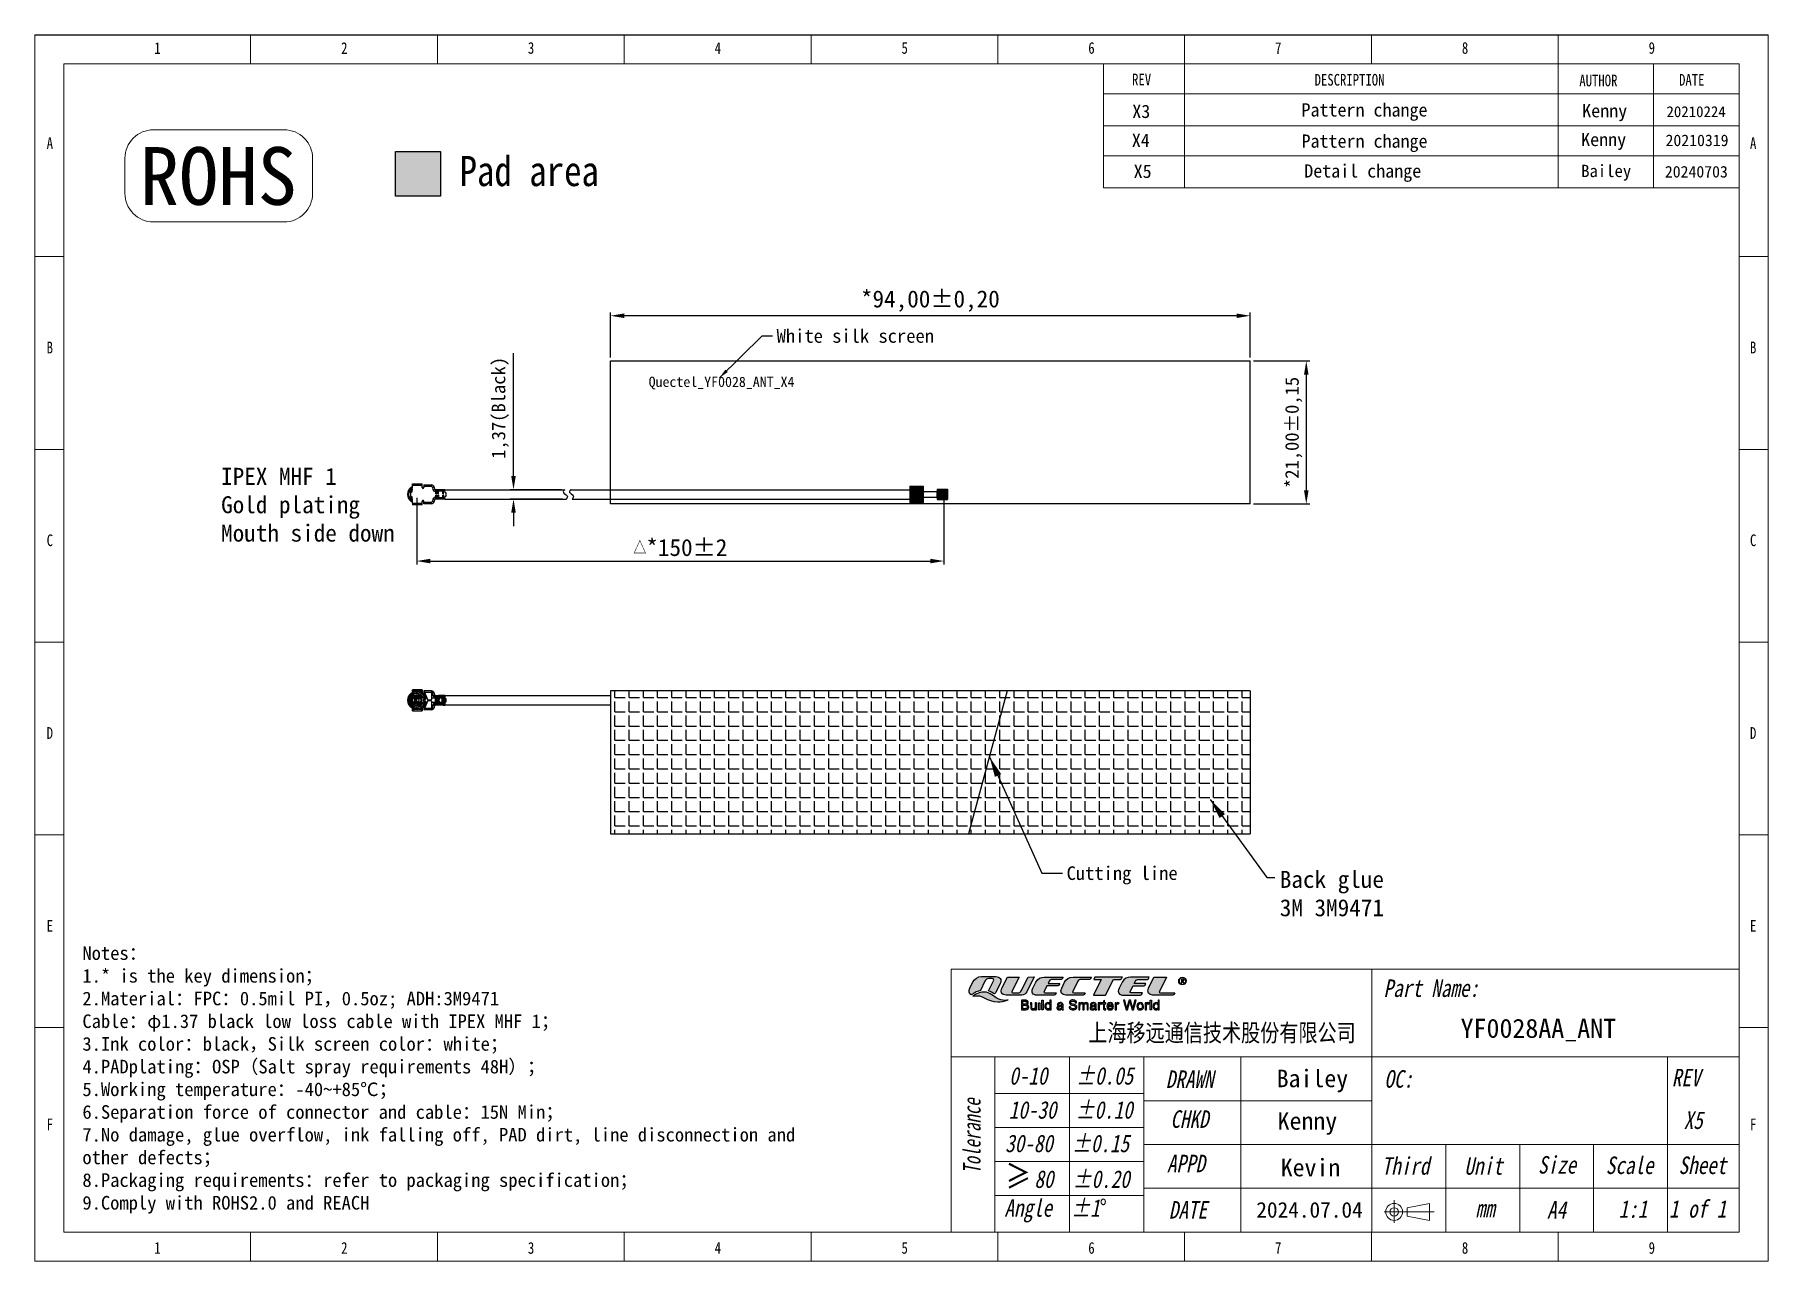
# Model space of a CAD drawing. Header units: millimetres. Extents: x 62 to 317, y 12 to 192.
import ezdxf

# ---------------------------------------------------------------- set-up
doc = ezdxf.new("R2010")
doc.units = ezdxf.units.MM
for name, color, linetype in [('04 文字', 1, 'Continuous'), ('07 图框', 15, 'Continuous'), ('BoardOutline', 7, 'Continuous'), ('BottomLayer', 7, 'Continuous'), ('POLYIMIDE__LOSS_FREE_', 7, 'Continuous'), ('标注', 4, 'Continuous')]:
    doc.layers.add(name, color=color, linetype=linetype)
doc.styles.add('ST1', font='', dxfattribs={"width": 0.8})
doc.styles.get("Standard").update_dxf_attribs({"font": 'arial.ttf'})
doc.styles.add('Times new Roman', font='times.ttf')
doc.styles.get('ST1').set_extended_font_data('SimSun')
doc.dimstyles.new('DIMSTYLE_6', dxfattribs={"dimtxt": 2, "dimasz": 1.5, "dimexe": 0.5, "dimexo": 0.5, "dimtad": 1, "dimzin": 0, "dimtxsty": 'Standard', "dimblk": '_FILLED', "dimcen": 0.09, "dimadec": 0, "dimazin": 0, "dimtp": 0.08, "dimtm": 0.08, "dimtfac": 1, "dimtofl": 0, "dimtmove": 0, "dimatfit": 3, "dimldrblk": '_FILLED', "dimfxl": 1, "dimtolj": 1, "dimtzin": 0, "dimarcsym": 0})
doc.dimstyles.new('LJP', dxfattribs={"dimtxt": 2.5, "dimasz": 2, "dimexe": 1, "dimexo": 0, "dimtad": 1, "dimtoh": 1, "dimdsep": 46, "dimtxsty": 'Standard', "dimcen": 0.09, "dimclrd": 256, "dimclre": 256, "dimclrt": 256, "dimadec": 0, "dimazin": 0, "dimtp": 0.01, "dimtm": 0.01, "dimtfac": 1, "dimtmove": 0, "dimatfit": 3, "dimfxl": 1, "dimtolj": 1, "dimarcsym": 0})

msp = doc.modelspace()

# ---------------------------------------------------------------- texts
at = {"attachment_point": 1}
for s, insert, char_height, width, style in [('{\\W1;X3}', (223.395, 181.78), 1.944, 7.86901, 'ST1'), ('{\\W1;X4}', (223.326, 177.528), 1.944, 7.86901, 'ST1'), ('{\\W1;X5}', (223.596, 172.979), 1.944, 7.86901, 'ST1'), ('{\\fSimSun|b0|i0|c0|p2;Notes\\fSimSun|b0|i0|c134|p2;：\\fSimSun|b0|i0|c0|p2;\\P1.* is the key dimension\\fSimSun|b0|i0|c134|p2;；\\fSimSun|b0|i0|c0|p2;\\P2.Material\\fSimSun|b0|i0|c134|p2;：\\fSimSun|b0|i0|c0|p2;FPC\\fSimSun|b0|i0|c134|p2;：\\fSimSun|b0|i0|c0|p2;0.5mil PI\\fSimSun|b0|i0|c134|p2;，\\fSimSun|b0|i0|c0|p2;0.5oz; ADH:3M9471\\P\\C7;Cable\\fSimSun|b0|i0|c134|p2;：\\fSimSun|b0|i0|c0|p2;φ1.37 black low loss cable with IPEX \\fSimSun|b0|i0|c134|p2;\\C256;MHF \\fSimSun|b0|i0|c0|p2;\\C7;1\\fSimSun|b0|i0|c134|p2;\\C256;；\\fSimSun|b0|i0|c0|p2;\\P3.Ink color\\fSimSun|b0|i0|c134|p2;：\\fSimSun|b0|i0|c0|p2;black\\fSimSun|b0|i0|c134|p2;，\\fSimSun|b0|i0|c0|p2;Silk screen color\\fSimSun|b0|i0|c134|p2;：\\fSimSun|b0|i0|c0|p2;white\\fSimSun|b0|i0|c134|p2;；\\fSimSun|b0|i0|c0|p2;\\P4.PADplating\\fSimSun|b0|i0|c134|p2;：\\fSimSun|b0|i0|c0|p2;OSP\\fSimSun|b0|i0|c134|p2;（\\fSimSun|b0|i0|c0|p2;Salt spray requirements 48H\\fSimSun|b0|i0|c134|p2;）；\\fSimSun|b0|i0|c0|p2;\\P5.Working temperature\\fSimSun|b0|i0|c134|p2;：\\fSimSun|b0|i0|c0|p2;-40~+85℃\\fSimSun|b0|i0|c134|p2;；\\fSimSun|b0|i0|c0|p2;\\P6.Separation force of connector and cable\\fSimSun|b0|i0|c134|p2;：\\fSimSun|b0|i0|c0|p2;15N Min\\fSimSun|b0|i0|c134|p2;；\\fSimSun|b0|i0|c0|p2;\\P7.No damage, glue overflow, ink falling off, PAD dirt, line disconnection and other defects\\fSimSun|b0|i0|c134|p2;；\\fSimSun|b0|i0|c0|p2;\\P8.Packaging requirements\\fSimSun|b0|i0|c134|p2;：\\fSimSun|b0|i0|c0|p2;refer to packaging specification\\fSimSun|b0|i0|c134|p2;；\\fSimSun|b0|i0|c0|p2;\\P9.Comply with ROHS2.0\\fSimSun|b0|i0|c134|p2; and REACH}', (69.089, 58.175), 2, 107.42854, 'Times new Roman')]:
    msp.add_mtext(s, dxfattribs=dict(at, insert=insert, char_height=char_height, width=width, style=style))
at = {"color": 0, "attachment_point": 1, "style": 'ST1'}
for s, insert, char_height, width in [('{\\W1;Pattern change}', (248.27, 181.999), 1.944, 25.49188), ('{\\W1;Kenny}', (289.521, 181.873), 1.944, 7.86901), ('{\\W1;20210224}', (301.913, 181.565), 1.6, 5.25052), ('{\\W1;Pattern change}', (248.274, 177.417), 1.944, 27.14527), ('{\\W1;Kenny}', (289.37, 177.649), 1.944, 7.86901), ('{\\W1;20210319}', (301.777, 177.405), 1.7, 5.25052), ('{\\W1;Detail change}', (248.672, 173.034), 1.944, 18.79073), ('{\\W1;Bailey}', (289.376, 172.962), 1.8, 7.86901), ('{\\W1;20240703}', (301.678, 172.794), 1.7, 5.25052)]:
    msp.add_mtext(s, dxfattribs=dict(at, insert=insert, char_height=char_height, width=width))
at = {"color": 3, "lineweight": 9, "insert": (77.522, 175.562), "char_height": 8.48407, "width": 34.40759, "attachment_point": 1}
msp.add_mtext('\\pt10;{\\fSimSun|b0|i0|c134|p2;ROHS}', dxfattribs=at)
at = {"insert": (124.518, 174.267), "char_height": 4.42907, "attachment_point": 1}
msp.add_mtext_dynamic_manual_height_columns('{\\fSimSun|b0|i0|c134|p2;\\W0.85;Pad area}', width=32.04737, gutter_width=11.073, heights=[0], dxfattribs=at)
at = {"char_height": 2, "attachment_point": 1}
for s, insert in [('{\\fSimSun|b0|i0|c134|p2;\\W1;White silk screen}', (171.124, 148.821)), ('{\\fFangSong|b0|i0|c134|p49;\\W1;Cutting line}', (213.744, 69.916))]:
    msp.add_mtext(s, dxfattribs=dict(at, insert=insert))
at = {"color": 6, "insert": (152.313, 141.835), "char_height": 1.5, "width": 20.74549, "attachment_point": 1}
msp.add_mtext('{\\fFangSong|b0|i0|c0|p49;Quectel_YF002\\fFangSong|b0|i0|c134|p49;8\\fFangSong|b0|i0|c0|p49;_\\fFangSong|b0|i0|c134|p49;ANT\\fFangSong|b0|i0|c0|p49;_X\\fFangSong|b0|i0|c134|p49;4}', dxfattribs=at)
at = {"insert": (89.476, 128.452), "char_height": 2.5, "width": 38.48601, "attachment_point": 1}
msp.add_mtext('{\\fSimSun|b0|i0|c134|p2;\\W1;IPEX MHF 1 \\PGold plating\\PMouth side down}', dxfattribs=at)
at = {"layer": '04 文字', "color": 7, "lineweight": 0, "style": 'ST1'}
for s, insert, char_height, width, attachment_point in [('\\pi2.336;上海移远通信技术股份有限公司  ', (256.241, 43.892), 2.57382, 49.58333, 9), ('{\\fSimSun|b0|i1|c134|p2;0-10   %%P0.05}', (205.319, 40.431), 2.57382, 20.54821, 1), ('{\\fSimSun|b0|i1|c134|p2;10-30  %%P0.10}', (205.248, 35.43), 2.57382, 24.72975, 1), ('\\pi2.62112;{\\fSimSun|b0|i1|c134|p2;X5}', (301.827, 33.916), 2.57382, 9.00836, 1), ('{\\fSimSun|b0|i1|c134|p2;30-80  %%P0.15}', (204.719, 30.506), 2.57382, 30.32777, 1), ('{\\H1.333x;≥\\fMicrosoft YaHei UI|b0|i0|c134|p34;\\H0.5625x; \\fSimSun|b0|i1|c134|p2;\\H1.334x;80  %%P0.20}', (204.757, 26.118), 2.573816, 20.54821, 1), ('{\\fSimSun|b0|i1|c134|p2;Angle  %%P1}%%D', (204.603, 21.028), 2.57382, 20.54821, 1), ('\\pi2.03;{\\fSimSun|b0|i1|c134|p2;1:1}', (292.858, 20.869), 2.57382, 9.00836, 1), ('\\pi2.03;{\\fSimSun|b0|i1|c134|p2;1 of 1}', (300.26, 20.892), 2.57382, 16.03164, 1)]:
    msp.add_mtext(s, dxfattribs=dict(at, insert=insert, char_height=char_height, width=width, attachment_point=attachment_point))
at = {"layer": '07 图框', "color": 7, "lineweight": 0, "style": 'ST1'}
for s, insert, char_height, width, attachment_point in [('1', (79.66, 189.244), 1.716, 3.53895, 7), ('2', (107.114, 189.244), 1.716, 3.53895, 7), ('3', (134.568, 189.244), 1.716, 3.53895, 7), ('4', (162.022, 189.244), 1.716, 3.53895, 7), ('5', (189.476, 189.244), 1.716, 3.53895, 7), ('6', (216.93, 189.244), 1.716, 3.53895, 7), ('7', (244.384, 189.244), 1.716, 3.53895, 7), ('{\\f@SimSun|b0|i0|c134|p2;8}', (271.838, 189.244), 1.71588, 3.53895, 7), ('9', (299.292, 189.244), 1.716, 3.53895, 7), ('{\\Ftxt|c134;REV}', (223.365, 186.344), 1.71588, 7.08898, 1), ('{\\Ftxt|c134;DESCRIPTION}', (250.191, 186.306), 1.71588, 18.4913, 1), ('{\\Ftxt|c134;AUTHOR}', (289.1, 186.208), 1.71588, 7.08898, 1), ('{\\Ftxt|c134;DATE}', (303.761, 186.301), 1.71588, 7.08898, 1), ('A', (63.836, 175.296), 1.716, 3.53895, 7), ('A', (315.117, 175.296), 1.716, 3.53895, 9), ('B', (63.836, 146.984), 1.716, 3.53895, 1), ('B', (315.117, 146.984), 1.716, 3.53895, 3), ('C', (63.836, 118.672), 1.716, 3.53895, 1), ('C', (315.117, 118.672), 1.716, 3.53895, 3), ('D', (63.836, 90.36), 1.716, 3.53895, 1), ('D', (315.117, 90.36), 1.716, 3.53895, 3), ('E', (63.836, 62.048), 1.716, 3.53895, 1), ('E', (315.117, 62.048), 1.716, 3.53895, 3), ('{\\fSimSun|b0|i1|c134|p2;Part Name:}', (260.339, 53.313), 2.57382, 21.21149, 1), ('{\\W1;YF0028AA_ANT}', (271.649, 47.528), 2.8, 7.07958, 1), ('{\\fSimSun|b0|i1|c134|p2;DRAWN}', (228.334, 39.945), 2.57382, 7.55207, 1), ('{\\W1;Bailey}', (244.618, 40.052), 2.57382, 12.31204, 1), ('{\\fSimSun|b0|i1|c134|p2;OC:}', (260.454, 39.981), 2.57382, 21.21149, 1), ('{\\fSimSun|b0|i1|c134|p2;REV}', (302.705, 40.172), 2.57382, 9.00836, 1), ('{\\fSimSun|b0|i1|c134|p2;CHKD}', (229.011, 34.079), 2.57382, 12.31204, 1), ('F', (63.836, 32.878), 1.716, 3.53895, 1), ('F', (315.117, 32.878), 1.716, 3.53895, 3), ('{\\fSimSun|b0|i1|c134|p2;APPD}', (228.493, 27.56), 2.57382, 12.31204, 1), ('{\\W1;Kevin}', (245.212, 26.962), 2.57382, 12.31204, 1), ('{\\fSimSun|b0|i1|c134|p2;Third}', (260.052, 27.194), 2.57382, 7.07958, 1), ('{\\fSimSun|b0|i1|c134|p2;Unit}', (272.216, 27.199), 2.57382, 7.07958, 1), ('\\pi0.7156;{\\fSimSun|b0|i1|c134|p2;Size}', (282.316, 27.36), 2.57382, 9.00836, 1), ('\\pi0.7559;{\\fSimSun|b0|i1|c134|p2;Scale}', (292.242, 27.299), 2.57382, 9.00836, 1), ('\\pi1.306;{\\fSimSun|b0|i1|c134|p2;Sheet}', (302.384, 27.299), 2.57382, 9.00836, 1), ('{\\fSimSun|b0|i1|c134|p2;DATE}', (228.776, 20.747), 2.57382, 7.55207, 1), ('\\pi0.93451;{\\W1;2024.07.04}', (240.687, 20.614), 2.3, 12.31204, 1), ('\\pi2.405;{\\fSimSun|b0|i1|c134|p2;A4}', (281.951, 20.76), 2.57382, 7.07958, 1), ('{\\fSimSun|b0|i1|c134|p2;mm}', (273.869, 20.958), 2.57382, 7.07958, 1), ('1', (79.66, 14.732), 1.716, 3.53895, 1), ('2', (107.114, 14.732), 1.716, 3.53895, 1), ('3', (134.568, 14.732), 1.716, 3.53895, 1), ('4', (162.022, 14.732), 1.716, 3.53895, 1), ('5', (189.476, 14.732), 1.716, 3.53895, 1), ('6', (216.93, 14.732), 1.716, 3.53895, 1), ('7', (244.384, 14.732), 1.716, 3.53895, 1), ('{\\f@SimSun|b0|i0|c134|p2;8}', (271.838, 14.732), 1.71588, 3.53895, 1), ('9', (299.292, 14.732), 1.716, 3.53895, 1)]:
    msp.add_mtext(s, dxfattribs=dict(at, insert=insert, char_height=char_height, width=width, attachment_point=attachment_point))
at = {"layer": '07 图框', "color": 7, "lineweight": 0, "insert": (198.521, 24.795), "char_height": 2.57382, "width": 15.94608, "attachment_point": 1, "rotation": 90, "style": 'ST1'}
msp.add_mtext('{\\fSimSun|b0|i1|c134|p2;\\W0.7;Tolerance}', dxfattribs=at)
at = {"layer": '07 图框', "color": 7, "lineweight": 0, "insert": (244.759, 33.81), "char_height": 2.57382, "attachment_point": 1, "style": 'ST1'}
msp.add_mtext_dynamic_manual_height_columns('{\\W1;Kenny}', width=4.5626, gutter_width=10.724, heights=[0], dxfattribs=at)
at = {"layer": '标注', "color": 0, "insert": (245.08, 69.254), "char_height": 2.5, "width": 18.41071, "attachment_point": 1}
msp.add_mtext('{\\fFangSong|b0|i0|c134|p49;\\W1;Back glue\\P3M \\fSimSun|b0|i0|c134|p2;3M9471}', dxfattribs=at)

# ---------------------------------------------------------------- blocks, each defined once
blk = doc.blocks.new('5645645')
h = blk.add_hatch()
h.set_pattern_fill('ANSI37', color=1, scale=0.1, style=0)
h.paths.add_polyline_path([(1242.09, -89.48), (1240.99, -89.48), (1240.99, -91.48), (1242.09, -91.48)])
h.paths.add_polyline_path([(1241.79, -86.48), (1241.29, -86.48), (1241.29, -87.48), (1241.79, -87.48)])
for p, q in [((1241.79, -86.48), (1241.29, -86.48)), ((1241.29, -87.48), (1241.29, -86.48)), ((1241.79, -87.48), (1241.79, -86.48)), ((1241.94, -87.48), (1241.14, -87.48)), ((1241.14, -89.48), (1241.14, -87.48)), ((1241.94, -89.48), (1241.94, -87.48)), ((1240.85, -141.33), (1240.85, -91.48)), ((1242.22, -91.48), (1240.85, -91.48)), ((1242.09, -89.48), (1240.99, -89.48)), ((1240.99, -91.48), (1240.99, -89.48)), ((1242.09, -91.48), (1242.09, -89.48)), ((1242.22, -141.14), (1242.22, -91.48)), ((1240.85, -159.86), (1240.85, -142.22)), ((1242.22, -159.86), (1242.22, -142.03))]:
    blk.add_line(p, q)
at = {"color": 7, "linetype": 'Continuous'}
for p, q in [((1240.84, -160.03), (1240.84, -159.86)), ((1241.14, -159.86), (1240.84, -159.86)), ((1240.89, -160.08), (1240.84, -160.03)), ((1241.44, -160.03), (1240.84, -160.03)), ((1240.84, -160.13), (1240.89, -160.08)), ((1240.84, -160.8), (1240.84, -160.13)), ((1241.44, -160.13), (1240.84, -160.13)), ((1241.39, -160.08), (1240.89, -160.08)), ((1241.08, -159.86), (1241.08, -161.28)), ((1241.29, -159.66), (1241.29, -159.71)), ((1241.79, -159.66), (1241.29, -159.66)), ((1241.44, -160.03), (1241.39, -160.08)), ((1241.44, -160.13), (1241.39, -160.08)), ((1241.44, -160.13), (1241.44, -160.03)), ((1241.64, -160.03), (1241.64, -160.13)), ((1241.69, -160.08), (1241.64, -160.03)), ((1241.64, -160.03), (1242.24, -160.03)), ((1241.64, -160.13), (1241.69, -160.08)), ((1242.24, -160.13), (1241.64, -160.13)), ((1242.19, -160.08), (1241.69, -160.08)), ((1241.79, -159.71), (1241.79, -159.66)), ((1242.24, -159.86), (1241.94, -159.86)), ((1242, -161.28), (1242, -159.86)), ((1242.24, -160.03), (1242.19, -160.08)), ((1242.19, -160.08), (1242.24, -160.13)), ((1242.24, -159.86), (1242.24, -160.03)), ((1242.24, -160.13), (1242.24, -160.8)), ((1240.4, -161.82), (1240.16, -161.82)), ((1240.16, -162.96), (1240.16, -161.82)), ((1240.16, -162.96), (1240.54, -162.96)), ((1240.4, -161.82), (1240.4, -162.96)), ((1240.48, -161.43), (1240.76, -161.38)), ((1240.48, -161.43), (1240.52, -161.67)), ((1240.52, -161.67), (1240.8, -161.62)), ((1240.8, -161.62), (1240.76, -161.38)), ((1240.89, -160.85), (1240.84, -160.8)), ((1241.44, -160.8), (1240.84, -160.8)), ((1240.84, -160.9), (1240.89, -160.85)), ((1240.84, -161.05), (1240.84, -160.9)), ((1241.44, -160.9), (1240.84, -160.9)), ((1240.89, -161.1), (1240.84, -161.05)), ((1241.44, -161.05), (1240.84, -161.05)), ((1240.84, -161.15), (1240.89, -161.1)), ((1240.84, -161.28), (1240.84, -161.15)), ((1241.44, -161.15), (1240.84, -161.15)), ((1240.84, -161.28), (1241.08, -161.28)), ((1241.39, -160.85), (1240.89, -160.85)), ((1240.89, -161.1), (1241.39, -161.1)), ((1241.44, -160.8), (1241.39, -160.85)), ((1241.44, -160.9), (1241.39, -160.85)), ((1241.44, -161.05), (1241.39, -161.1)), ((1241.39, -161.1), (1241.44, -161.15)), ((1241.44, -160.9), (1241.44, -160.8)), ((1241.44, -161.15), (1241.44, -161.05)), ((1241.64, -160.8), (1241.64, -160.9)), ((1241.69, -160.85), (1241.64, -160.8)), ((1241.64, -160.8), (1242.24, -160.8)), ((1241.64, -160.9), (1241.69, -160.85)), ((1242.24, -160.9), (1241.64, -160.9)), ((1241.64, -161.05), (1241.64, -161.15)), ((1241.69, -161.1), (1241.64, -161.05)), ((1241.64, -161.05), (1242.24, -161.05)), ((1241.64, -161.15), (1241.69, -161.1)), ((1242.24, -161.15), (1241.64, -161.15)), ((1242.19, -160.85), (1241.69, -160.85)), ((1242.19, -161.1), (1241.69, -161.1)), ((1242, -161.28), (1242.24, -161.28)), ((1242.24, -160.8), (1242.19, -160.85)), ((1242.19, -160.85), (1242.24, -160.9)), ((1242.24, -161.05), (1242.19, -161.1)), ((1242.19, -161.1), (1242.24, -161.15)), ((1242.24, -160.9), (1242.24, -161.05)), ((1242.24, -161.15), (1242.24, -161.28)), ((1242.32, -161.38), (1242.28, -161.62)), ((1242.28, -161.62), (1242.56, -161.67)), ((1242.32, -161.38), (1242.6, -161.43)), ((1242.92, -162.96), (1242.54, -162.96)), ((1242.56, -161.67), (1242.6, -161.43)), ((1242.68, -162.96), (1242.68, -161.82)), ((1242.92, -161.82), (1242.68, -161.82)), ((1242.92, -161.82), (1242.92, -162.96)), ((1240.54, -163.19), (1240.01, -163.19)), ((1240.01, -164.58), (1240.01, -163.19)), ((1240.25, -164.59), (1240.2, -164.59)), ((1240.25, -163.19), (1240.25, -164.59)), ((1241.1, -164.63), (1240.25, -164.59)), ((1240.45, -164.77), (1240.57, -164.7)), ((1240.5, -164.77), (1240.58, -164.72)), ((1240.79, -164.68), (1240.81, -164.64)), ((1241.14, -164.93), (1240.79, -164.68)), ((1240.86, -164.66), (1240.85, -164.68)), ((1240.89, -164.68), (1240.85, -164.68)), ((1240.86, -164.66), (1240.88, -164.66)), ((1240.89, -164.7), (1240.87, -164.69)), ((1240.87, -164.69), (1240.87, -164.69)), ((1240.88, -164.66), (1240.88, -164.62)), ((1240.88, -164.66), (1240.88, -164.67)), ((1240.88, -164.66), (1240.89, -164.67)), ((1240.88, -164.67), (1240.88, -164.68)), ((1240.88, -164.76), (1241.01, -164.86)), ((1240.89, -164.67), (1240.9, -164.67)), ((1240.89, -164.69), (1240.89, -164.7)), ((1241.02, -164.7), (1240.89, -164.7)), ((1240.9, -164.67), (1240.9, -164.62)), ((1241.04, -164.67), (1240.9, -164.67)), ((1240.9, -164.68), (1241.02, -164.68)), ((1241.02, -164.7), (1241.02, -164.69)), ((1241.02, -164.7), (1241.03, -164.7)), ((1241.04, -164.67), (1241.04, -164.63)), ((1241.04, -164.67), (1241.04, -164.67)), ((1241.04, -164.67), (1241.04, -164.68)), ((1241.05, -164.63), (1241.05, -164.7)), ((1241.05, -164.68), (1241.19, -164.68)), ((1241.19, -164.7), (1241.05, -164.7)), ((1241.17, -164.89), (1241.14, -164.92)), ((1241.2, -164.73), (1241.2, -165.15)), ((1241.88, -165.15), (1241.88, -164.73)), ((1241.89, -164.68), (1242.02, -164.68)), ((1242.02, -164.7), (1241.89, -164.7)), ((1241.94, -164.93), (1241.91, -164.89)), ((1242.29, -164.68), (1241.94, -164.93)), ((1242.83, -164.59), (1241.97, -164.63)), ((1242.02, -164.7), (1242.02, -164.63)), ((1242.04, -164.63), (1242.04, -164.67)), ((1242.18, -164.67), (1242.04, -164.67)), ((1242.04, -164.67), (1242.04, -164.67)), ((1242.04, -164.67), (1242.04, -164.68)), ((1242.05, -164.68), (1242.18, -164.68)), ((1242.05, -164.69), (1242.05, -164.7)), ((1242.19, -164.7), (1242.05, -164.7)), ((1242.07, -164.86), (1242.2, -164.76)), ((1242.18, -164.62), (1242.18, -164.67)), ((1242.18, -164.67), (1242.18, -164.67)), ((1242.19, -164.68), (1242.2, -164.67)), ((1242.23, -164.68), (1242.19, -164.68)), ((1242.19, -164.69), (1242.19, -164.7)), ((1242.2, -164.69), (1242.19, -164.7)), ((1242.2, -164.62), (1242.2, -164.66)), ((1242.2, -164.66), (1242.22, -164.66)), ((1242.2, -164.67), (1242.2, -164.66)), ((1242.21, -164.69), (1242.2, -164.69)), ((1242.23, -164.68), (1242.22, -164.66)), ((1242.26, -164.64), (1242.29, -164.68)), ((1242.5, -164.72), (1242.58, -164.77)), ((1242.63, -164.77), (1242.51, -164.7)), ((1243.07, -163.19), (1242.54, -163.19)), ((1242.83, -164.59), (1242.83, -163.19)), ((1242.83, -164.59), (1242.88, -164.59)), ((1243.07, -163.19), (1243.07, -164.58))]:
    blk.add_line(p, q, dxfattribs=at)
for centre, radius, start, end in [((1241.14, -159.71), 0.15, 270, 0), ((1241.94, -159.71), 0.15, 180, 270), ((1240.55, -161.82), 0.39, 100.7843, 180), ((1240.55, -161.82), 0.15, 100.7843, 180), ((1236.5, -162.64), 4, 352.0716, 355.38), ((1240.54, -163.07), 0.115, 270, 89.9999), ((1240.74, -161.28), 0.1, 280.7843, 360), ((1240.74, -161.28), 0.34, 280.7843, 0), ((1242.34, -161.28), 0.34, 180, 259.2157), ((1242.34, -161.28), 0.1, 180, 259.2157), ((1242.54, -163.07), 0.115, 90, 269.9999), ((1242.53, -161.82), 0.15, 0, 79.2157), ((1242.53, -161.82), 0.39, 0, 79.2157), ((1246.58, -162.64), 4, 184.62, 187.9284), ((1241.54, -163.98), 1.34, 215.8349, 324.1651), ((1241.54, -163.98), 1.22, 210.5856, 329.4143), ((1241.54, -163.98), 1.03, 217.9595, 250.7257), ((1240.86, -164.32), 0.333, 252.6773, 256.9389), ((1240.31, -166.67), 2.08, 76.1365, 76.9474), ((1241.54, -163.98), 0.98, 220.3844, 225.0471), ((1241.54, -163.98), 0.96, 221.5464, 225.0995), ((1241.54, -163.98), 0.98, 227.1452, 249.6464), ((1241.54, -163.98), 0.965, 227.8109, 249.3171), ((1241.02, -164.67), 0.015, 270, 300), ((1241.05, -164.67), 0.015, 210, 270), ((1241.1, -164.73), 0.1, 0, 87.118), ((1241.54, -163.98), 1.02, 247.3297, 250.2734), ((1241.54, -163.98), 1.01, 247.6861, 250.1351), ((1241.54, -163.98), 0.92, 248.3112, 291.6888), ((1241.54, -163.98), 1.03, 289.2747, 322.0357), ((1241.98, -164.73), 0.1, 92.882, 180), ((1241.54, -163.98), 0.98, 290.3537, 312.8552), ((1241.54, -163.98), 0.965, 290.6829, 312.1891), ((1241.54, -163.98), 1.02, 289.7266, 292.6704), ((1241.54, -163.98), 1.01, 289.8649, 292.3139), ((1242.02, -164.67), 0.015, 270, 330), ((1242.02, -164.67), 0.035, 269.9963, 315.1563), ((1242.05, -164.67), 0.015, 240.7133, 270), ((1242.16, -164.59), 0.149, 223.8504, 224.8017), ((1242.42, -164.33), 0.518, 224.7685, 225.0398), ((1241.54, -163.98), 0.96, 314.9005, 318.4536), ((1241.54, -163.98), 0.98, 315.0174, 319.5969), ((1242.77, -166.66), 2.07, 103.0567, 103.8593), ((1242.22, -164.32), 0.333, 283.0613, 287.2974)]:
    blk.add_arc(centre, radius, start, end, dxfattribs=at)
for points, knots in [([(1240.85, -141.33), (1240.97, -141.47), (1241.28, -141.72), (1241.7, -140.77), (1242.06, -140.98), (1242.22, -141.14)], [0.311796, 0.311796, 0.311796, 0.311796, 0.777301, 1.573381, 2.171929, 2.171929, 2.171929, 2.171929]), ([(1240.85, -142.22), (1240.98, -142.37), (1241.29, -142.62), (1241.71, -141.68), (1242.07, -141.87), (1242.22, -142.03)], [0.296589, 0.296589, 0.296589, 0.296589, 0.777301, 1.573381, 2.157689, 2.157689, 2.157689, 2.157689])]:
    blk.add_open_spline(points, degree=3, knots=knots)
for points, knots in [([(1240.2, -164.59), (1240.19, -164.59), (1240.16, -164.59), (1240.12, -164.59), (1240.09, -164.58), (1240.06, -164.58), (1240.04, -164.58), (1240.03, -164.58), (1240.02, -164.58), (1240.01, -164.58), (1240.01, -164.58), (1240.01, -164.58), (1240.01, -164.58)], [0, 0, 0, 0, 0.205469, 0.396967, 0.569201, 0.717371, 0.837436, 0.925902, 0.957404, 0.980215, 0.994281, 1, 1, 1, 1]), ([(1240.45, -164.77), (1240.46, -164.77), (1240.47, -164.76), (1240.49, -164.76), (1240.5, -164.77)], [0, 0, 0, 0, 0.470072, 1, 1, 1, 1]), ([(1240.64, -164.79), (1240.62, -164.79), (1240.58, -164.79), (1240.53, -164.78), (1240.5, -164.77)], [0, 0, 0, 0, 0.240752, 1, 1, 1, 1]), ([(1240.87, -164.69), (1240.87, -164.69), (1240.86, -164.69), (1240.86, -164.69), (1240.86, -164.69)], [0, 0, 0, 0, 0.636113, 1, 1, 1, 1]), ([(1240.9, -164.67), (1240.9, -164.67), (1240.89, -164.67), (1240.89, -164.68), (1240.88, -164.68)], [0, 0, 0, 0, 0.228615, 1, 1, 1, 1]), ([(1240.88, -164.68), (1240.89, -164.68), (1240.89, -164.68), (1240.89, -164.68), (1240.89, -164.68)], [0, 0, 0, 0, 0.652668, 1, 1, 1, 1]), ([(1240.9, -164.67), (1240.9, -164.67), (1240.9, -164.68), (1240.89, -164.68), (1240.89, -164.68)], [0, 0, 0, 0, 0.560483, 1, 1, 1, 1]), ([(1241.02, -164.68), (1241.03, -164.68), (1241.03, -164.68), (1241.03, -164.68), (1241.03, -164.68)], [0, 0, 0, 0, 0.226427, 1, 1, 1, 1]), ([(1241.03, -164.7), (1241.03, -164.7), (1241.03, -164.69), (1241.03, -164.69), (1241.03, -164.69)], [0, 0, 0, 0, 0.500338, 1, 1, 1, 1]), ([(1242.04, -164.67), (1242.04, -164.67), (1242.04, -164.67), (1242.05, -164.68), (1242.05, -164.68)], [0, 0, 0, 0, 0.272416, 1, 1, 1, 1]), ([(1242.05, -164.69), (1242.05, -164.69), (1242.05, -164.69), (1242.04, -164.69), (1242.04, -164.68)], [0, 0, 0, 0, 0.268404, 1, 1, 1, 1]), ([(1242.2, -164.66), (1242.2, -164.66), (1242.19, -164.66), (1242.19, -164.67), (1242.18, -164.67)], [0, 0, 0, 0, 0.269189, 1, 1, 1, 1]), ([(1242.19, -164.68), (1242.19, -164.68), (1242.18, -164.68), (1242.18, -164.67), (1242.18, -164.67)], [0, 0, 0, 0, 0.439528, 1, 1, 1, 1]), ([(1242.18, -164.67), (1242.18, -164.67), (1242.18, -164.67), (1242.19, -164.67), (1242.19, -164.67), (1242.19, -164.68), (1242.19, -164.68)], [0, 0, 0, 0, 0.219504, 0.470225, 0.742912, 1, 1, 1, 1]), ([(1242.19, -164.68), (1242.19, -164.68), (1242.19, -164.68), (1242.19, -164.68), (1242.19, -164.68)], [0, 0, 0, 0, 0.347233, 1, 1, 1, 1]), ([(1242.22, -164.69), (1242.22, -164.69), (1242.22, -164.69), (1242.21, -164.69), (1242.21, -164.69)], [0, 0, 0, 0, 0.379755, 1, 1, 1, 1]), ([(1242.58, -164.77), (1242.57, -164.77), (1242.52, -164.79), (1242.48, -164.79), (1242.44, -164.79)], [0, 0, 0, 0, 0.26123, 1, 1, 1, 1]), ([(1242.63, -164.77), (1242.62, -164.77), (1242.61, -164.76), (1242.59, -164.76), (1242.58, -164.77)], [0, 0, 0, 0, 0.470088, 1, 1, 1, 1]), ([(1242.88, -164.59), (1242.89, -164.59), (1242.92, -164.59), (1242.95, -164.59), (1242.99, -164.58), (1243.01, -164.58), (1243.04, -164.58), (1243.05, -164.58), (1243.06, -164.58), (1243.07, -164.58), (1243.07, -164.58), (1243.07, -164.58), (1243.07, -164.58)], [0, 0, 0, 0, 0.205413, 0.396894, 0.569153, 0.717347, 0.837433, 0.925909, 0.957411, 0.98022, 0.994282, 1, 1, 1, 1])]:
    blk.add_open_spline(points, degree=3, knots=knots, dxfattribs=at)
for points in [[(1241.03, -164.68), (1241.03, -164.67), (1241.04, -164.67), (1241.04, -164.67)], [(1241.03, -164.69), (1241.03, -164.69), (1241.04, -164.69), (1241.04, -164.69)], [(1241.04, -164.7), (1241.03, -164.7), (1241.03, -164.69), (1241.03, -164.69)], [(1241.04, -164.69), (1241.04, -164.68), (1241.04, -164.68), (1241.04, -164.68)], [(1241.05, -164.7), (1241.05, -164.7), (1241.05, -164.7), (1241.04, -164.7)], [(1241.04, -164.7), (1241.04, -164.7), (1241.04, -164.7), (1241.04, -164.7)], [(1242.04, -164.68), (1242.04, -164.68), (1242.04, -164.68), (1242.04, -164.68)], [(1242.05, -164.68), (1242.05, -164.68), (1242.05, -164.68), (1242.05, -164.68)]]:
    blk.add_open_spline(points, degree=3, dxfattribs=at)
blk = doc.blocks.new('_FILLED')
at = {"color": 0, "linetype": 'ByBlock'}
blk.add_solid([(0, 0), (-1, 0.167), (-1, -0.167)], dxfattribs=at)
blk = doc.blocks.new('*D50')
at = {"color": 0, "lineweight": -2, "transparency": 16777216}
for p, q in [((146.72, 144.65), (146.72, 151.29)), ((238.72, 150.79), (148.72, 150.79)), ((240.72, 144.65), (240.72, 151.29))]:
    blk.add_line(p, q, dxfattribs=at)
at = {"layer": 'Defpoints', "color": 0, "transparency": 16777216}
for p in [(146.72, 150.79), (146.72, 144.15), (240.72, 144.15)]:
    blk.add_point(p, dxfattribs=at)
at = {"color": 0, "lineweight": -2, "transparency": 16777216, "xscale": 2, "yscale": 2, "zscale": 2, "rotation": 180}
blk.add_blockref('_FILLED', (146.72, 150.79), dxfattribs=at)
at = {"color": 0, "lineweight": -2, "transparency": 16777216, "xscale": 2, "yscale": 2, "zscale": 2}
blk.add_blockref('_FILLED', (240.72, 150.79), dxfattribs=at)
at = {"color": 0, "transparency": 16777216, "insert": (193.72, 152.94), "char_height": 2, "attachment_point": 5, "style": 'ST1'}
blk.add_mtext('\\A1;{\\H1.25x;\\W1;*94,00±0,20}', dxfattribs=at)
blk = doc.blocks.new('*D51')
at = {"color": 0, "lineweight": -2, "transparency": 16777216}
for p, q in [((241.22, 144.15), (249.47, 144.15)), ((248.97, 142.15), (248.97, 125.15)), ((241.22, 123.15), (249.47, 123.15))]:
    blk.add_line(p, q, dxfattribs=at)
at = {"layer": 'Defpoints', "color": 0, "transparency": 16777216}
for p in [(240.72, 144.15), (240.72, 123.15), (248.97, 123.15)]:
    blk.add_point(p, dxfattribs=at)
at = {"color": 0, "lineweight": -2, "transparency": 16777216, "xscale": 2, "yscale": 2, "zscale": 2}
for p, rotation in [((248.97, 144.15), 90), ((248.97, 123.15), 270)]:
    blk.add_blockref('_FILLED', p, dxfattribs=dict(at, rotation=rotation))
at = {"color": 0, "transparency": 16777216, "insert": (247.12, 133.65), "char_height": 2, "attachment_point": 5, "rotation": 90, "style": 'ST1'}
blk.add_mtext('\\A1;{\\W1;*21,00±0,15}', dxfattribs=at)
blk = doc.blocks.new('*D52')
at = {"color": 0, "lineweight": -2, "transparency": 16777216}
for p, q in [((118.22, 124.05), (118.22, 114.26)), ((195.72, 123.8), (195.72, 114.26)), ((120.22, 114.76), (193.72, 114.76))]:
    blk.add_line(p, q, dxfattribs=at)
at = {"layer": 'Defpoints', "color": 0, "transparency": 16777216}
for p in [(118.22, 124.55), (195.72, 124.3), (195.72, 114.76)]:
    blk.add_point(p, dxfattribs=at)
at = {"color": 0, "lineweight": -2, "transparency": 16777216, "xscale": 2, "yscale": 2, "zscale": 2, "rotation": 180}
blk.add_blockref('_FILLED', (118.22, 114.76), dxfattribs=at)
at = {"color": 0, "lineweight": -2, "transparency": 16777216, "xscale": 2, "yscale": 2, "zscale": 2}
blk.add_blockref('_FILLED', (195.72, 114.76), dxfattribs=at)
at = {"color": 0, "transparency": 16777216, "insert": (156.97, 116.73), "char_height": 2, "attachment_point": 5, "style": 'ST1'}
blk.add_mtext('\\A1;{\\H0.875x;△\\H1.42857x;\\W1;*150%%P2}', dxfattribs=at)
blk = doc.blocks.new('*D53')
at = {"color": 0, "lineweight": -2, "transparency": 16777216}
for p, q in [((132.45, 127.24), (132.45, 145.27)), ((139.49, 125.24), (131.95, 125.24)), ((139.67, 123.87), (131.95, 123.87)), ((132.45, 121.87), (132.45, 119.87))]:
    blk.add_line(p, q, dxfattribs=at)
at = {"layer": 'Defpoints', "color": 0, "transparency": 16777216}
for p in [(132.45, 125.24), (139.99, 125.24), (140.17, 123.87)]:
    blk.add_point(p, dxfattribs=at)
at = {"color": 0, "lineweight": -2, "transparency": 16777216, "xscale": 2, "yscale": 2, "zscale": 2}
for p, rotation in [((132.45, 125.24), 270), ((132.45, 123.87), 90)]:
    blk.add_blockref('_FILLED', p, dxfattribs=dict(at, rotation=rotation))
at = {"color": 0, "transparency": 16777216, "insert": (130.51, 137.25), "char_height": 2, "attachment_point": 5, "rotation": 90, "style": 'ST1'}
blk.add_mtext('\\A1;{\\W1;1,37(Black)}', dxfattribs=at)

# ---------------------------------------------------------------- dimensions: what is measured, and where the dimension line sits
for base, p1, p2, text, override, picture, middle in [((146.724, 150.79), (240.724, 144.152), (146.724, 144.152), '{\\H1.25x;\\W1;<>}', {"dimasz": 2, "dimpost": '*<>', "dimtxsty": 'ST1', "dimtol": 1, "dimtp": 0.2, "dimtm": 0.2}, '*D50', (193.724, 152.944)), ((195.724, 114.762), (118.223, 124.552), (195.724, 124.302), '{\\H0.875x;△\\H1.42857x;\\W1;*150%%P2}', {"dimasz": 2, "dimpost": '*<>', "dimtxsty": 'ST1', "dimtol": 1, "dimtp": 0.15, "dimtm": 0.15}, '*D52', (156.973, 116.734))]:
    dim = msp.add_linear_dim(base=base, p1=p1, p2=p2, text=text, dimstyle='DIMSTYLE_6', override=override)
    dim.commit()
    dim.dimension.update_dxf_attribs({"geometry": picture, "text_midpoint": middle})
dim = msp.add_linear_dim(base=(132.451, 125.237), p1=(140.175, 123.867), p2=(139.986, 125.237), angle=90, text='{\\W1;<>}', dimstyle='DIMSTYLE_6', override={"dimasz": 2, "dimpost": '<>(Black)', "dimtxsty": 'ST1', "dimtp": 0.15, "dimtm": 0.15})
dim.commit()
dim.dimension.update_dxf_attribs({"geometry": '*D53', "text_midpoint": (130.508, 137.253)})
dim = msp.add_linear_dim(base=(248.971, 123.152), p1=(240.724, 144.152), p2=(240.724, 123.152), angle=90, text='{\\W1;<>}', dimstyle='DIMSTYLE_6', override={"dimasz": 2, "dimpost": '*<>', "dimtxsty": 'ST1', "dimtol": 1, "dimtp": 0.15, "dimtm": 0.15})
dim.commit()
dim.dimension.update_dxf_attribs({"geometry": '*D51', "text_midpoint": (248.971, 133.652), "dimtype": 160})

# ---------------------------------------------------------------- hatches: boundary and pattern name
h = msp.add_hatch()
h.set_pattern_fill('ANSI31', color=2, scale=0.05, style=0)
h.set_pattern_definition([(45, (-1332.72557, 142.03727), (-0.112253202, 0.112253202), [])])
h.paths.add_polyline_path([(196.224, 125.302), (194.724, 125.302), (194.724, 123.802), (196.224, 123.802)])
h.paths.add_polyline_path([(190.724, 123.352), (192.724, 123.352), (192.724, 125.752), (190.724, 125.752)])
h = msp.add_hatch()
h.set_pattern_fill('ANGLE', color=256, scale=0.3)
h.set_pattern_definition([(0, (-343.0056, -5.8683), (0, 2.0955), [1.524, -0.5715]), (90, (-343.0056, -5.8683), (-2.0955, 1e-16), [1.524, -0.5715])])
h.paths.add_polyline_path([(205.003, 95.705), (146.724, 95.705), (146.724, 74.705), (199.328, 74.705)])
h.paths.add_polyline_path([(240.724, 95.705), (205.003, 95.705), (199.328, 74.705), (240.724, 74.705)])
h = msp.add_hatch(color=7)
edge = h.paths.add_edge_path()
edge.add_spline(control_points=[(203.323, 53.727), (203.323, 53.727), (201.239, 53.727), (201.239, 53.727), (201.239, 53.727), (200.661, 53.722), (200.206, 53.404), (199.984, 52.96), (199.984, 52.96), (199.984, 52.96), (199.517, 52.025), (199.517, 52.025), (199.517, 52.025), (199.304, 51.598), (199.358, 51.205), (199.724, 51.053), (199.724, 51.053), (199.724, 51.053), (199.801, 51.103), (199.801, 51.103), (199.801, 51.103), (200.265, 51.403), (200.688, 51.598), (201.079, 51.692), (201.079, 51.692), (201.079, 51.692), (201.746, 53.028), (201.746, 53.028), (201.746, 53.028), (201.746, 53.028), (201.768, 53.07), (201.768, 53.07), (201.768, 53.07), (201.882, 53.302), (202.026, 53.424), (202.295, 53.424), (202.295, 53.424), (202.295, 53.424), (202.802, 53.424), (202.802, 53.424), (202.802, 53.424), (203.025, 53.424), (203.076, 53.273), (202.985, 53.093), (202.985, 53.093), (202.985, 53.093), (202.271, 51.648), (202.271, 51.648), (202.271, 51.648), (202.594, 51.536), (202.87, 51.354), (203.138, 51.17), (203.138, 51.17), (203.215, 51.235), (203.28, 51.317), (203.328, 51.411), (203.328, 51.411), (203.328, 51.411), (203.989, 52.732), (203.989, 52.732), (203.989, 52.732), (204.251, 53.257), (203.961, 53.722), (203.323, 53.727)], knot_values=[0, 0, 0, 0, 0.0625, 0.0625, 0.0625, 0.0625, 0.125, 0.125, 0.125, 0.125, 0.1875, 0.1875, 0.1875, 0.1875, 0.25, 0.25, 0.25, 0.25, 0.3125, 0.3125, 0.3125, 0.3125, 0.375, 0.375, 0.375, 0.375, 0.4375, 0.4375, 0.4375, 0.4375, 0.5, 0.5, 0.5, 0.5, 0.5625, 0.5625, 0.5625, 0.5625, 0.625, 0.625, 0.625, 0.625, 0.6875, 0.6875, 0.6875, 0.6875, 0.75, 0.75, 0.75, 0.75, 0.8125, 0.8125, 0.8125, 0.8125, 0.875, 0.875, 0.875, 0.875, 0.9375, 0.9375, 0.9375, 0.9375, 1, 1, 1, 1], degree=3, periodic=0)
h = msp.add_hatch(color=256)
edge = h.paths.add_edge_path()
edge.add_spline(control_points=[(208.072, 53.661), (208.072, 53.661), (207.045, 51.608), (207.045, 51.608), (207.045, 51.608), (206.96, 51.437), (206.784, 51.329), (206.593, 51.329), (206.593, 51.329), (206.593, 51.329), (205.843, 51.329), (205.843, 51.329), (205.843, 51.329), (205.694, 51.329), (205.646, 51.399), (205.705, 51.525), (205.705, 51.525), (205.705, 51.525), (206.76, 53.661), (206.76, 53.661), (206.76, 53.661), (206.76, 53.661), (205.06, 53.661), (205.06, 53.661), (205.06, 53.661), (205.06, 53.661), (204.242, 52.025), (204.242, 52.025), (204.242, 52.025), (203.968, 51.477), (204.133, 50.998), (204.838, 51.001), (204.838, 51.001), (204.838, 51.001), (207.152, 51.001), (207.152, 51.001), (207.152, 51.001), (207.463, 51.001), (207.754, 51.194), (207.909, 51.508), (207.909, 51.508), (207.909, 51.508), (208.983, 53.664), (208.983, 53.664), (208.983, 53.664), (208.983, 53.664), (208.072, 53.661), (208.072, 53.661)], knot_values=[0, 0, 0, 0, 0.0833333, 0.0833333, 0.0833333, 0.0833333, 0.1666667, 0.1666667, 0.1666667, 0.1666667, 0.25, 0.25, 0.25, 0.25, 0.3333333, 0.3333333, 0.3333333, 0.3333333, 0.4166667, 0.4166667, 0.4166667, 0.4166667, 0.5, 0.5, 0.5, 0.5, 0.5833333, 0.5833333, 0.5833333, 0.5833333, 0.6666667, 0.6666667, 0.6666667, 0.6666667, 0.75, 0.75, 0.75, 0.75, 0.8333333, 0.8333333, 0.8333333, 0.8333333, 0.9166667, 0.9166667, 0.9166667, 0.9166667, 1, 1, 1, 1], degree=3, periodic=0)
h = msp.add_hatch(color=256)
edge = h.paths.add_edge_path()
edge.add_spline(control_points=[(211.202, 53.075), (211.299, 53.252), (211.406, 53.32), (211.651, 53.32), (211.651, 53.32), (211.651, 53.32), (212.935, 53.32), (212.935, 53.32), (212.935, 53.32), (213.005, 53.32), (213.07, 53.358), (213.101, 53.42), (213.101, 53.42), (213.101, 53.42), (213.214, 53.661), (213.214, 53.661), (213.214, 53.661), (213.214, 53.661), (210.456, 53.658), (210.456, 53.658), (210.456, 53.658), (209.988, 53.658), (209.501, 53.416), (209.226, 52.897), (209.226, 52.897), (209.226, 52.897), (208.789, 52.025), (208.789, 52.025), (208.789, 52.025), (208.476, 51.398), (208.777, 50.998), (209.389, 50.998), (209.389, 50.998), (209.389, 50.998), (211.923, 50.998), (211.923, 50.998), (211.923, 50.998), (211.992, 50.998), (212.059, 51.036), (212.09, 51.099), (212.09, 51.099), (212.09, 51.099), (212.205, 51.329), (212.205, 51.329), (212.205, 51.329), (212.205, 51.329), (210.562, 51.33), (210.562, 51.33), (210.562, 51.33), (210.425, 51.33), (210.362, 51.395), (210.428, 51.525), (210.428, 51.525), (210.428, 51.525), (210.847, 52.363), (210.847, 52.363), (210.847, 52.363), (210.847, 52.363), (212.452, 52.363), (212.452, 52.363), (212.452, 52.363), (212.522, 52.363), (212.585, 52.403), (212.616, 52.465), (212.616, 52.465), (212.616, 52.465), (212.73, 52.695), (212.73, 52.695), (212.73, 52.695), (212.73, 52.695), (211.017, 52.695), (211.017, 52.695), (211.017, 52.695), (211.017, 52.695), (211.202, 53.075), (211.202, 53.075)], knot_values=[0, 0, 0, 0, 0.0526316, 0.0526316, 0.0526316, 0.0526316, 0.1052632, 0.1052632, 0.1052632, 0.1052632, 0.1578947, 0.1578947, 0.1578947, 0.1578947, 0.2105263, 0.2105263, 0.2105263, 0.2105263, 0.2631579, 0.2631579, 0.2631579, 0.2631579, 0.3157895, 0.3157895, 0.3157895, 0.3157895, 0.3684211, 0.3684211, 0.3684211, 0.3684211, 0.4210526, 0.4210526, 0.4210526, 0.4210526, 0.4736842, 0.4736842, 0.4736842, 0.4736842, 0.5263158, 0.5263158, 0.5263158, 0.5263158, 0.5789474, 0.5789474, 0.5789474, 0.5789474, 0.6315789, 0.6315789, 0.6315789, 0.631579, 0.6842105, 0.6842105, 0.6842105, 0.6842105, 0.7368421, 0.7368421, 0.7368421, 0.7368421, 0.7894737, 0.7894737, 0.7894737, 0.7894737, 0.8421053, 0.8421053, 0.8421053, 0.8421053, 0.8947368, 0.8947368, 0.8947368, 0.8947369, 0.9473684, 0.9473684, 0.9473684, 0.9473684, 1, 1, 1, 1], degree=3, periodic=0)
h = msp.add_hatch(color=256)
edge = h.paths.add_edge_path()
edge.add_spline(control_points=[(213.456, 52.897), (213.456, 52.897), (213.02, 52.025), (213.02, 52.025), (213.02, 52.025), (212.746, 51.477), (213.007, 50.998), (213.619, 50.998), (213.619, 50.998), (213.619, 50.998), (216.172, 50.998), (216.172, 50.998), (216.172, 50.998), (216.242, 50.998), (216.307, 51.038), (216.338, 51.1), (216.338, 51.1), (216.338, 51.1), (216.452, 51.329), (216.452, 51.329), (216.452, 51.329), (216.452, 51.329), (214.786, 51.329), (214.786, 51.329), (214.786, 51.329), (214.638, 51.329), (214.577, 51.388), (214.641, 51.525), (214.641, 51.525), (214.641, 51.525), (215.409, 53.065), (215.409, 53.065), (215.409, 53.065), (215.495, 53.236), (215.643, 53.32), (215.834, 53.32), (215.834, 53.32), (215.834, 53.32), (217.114, 53.32), (217.114, 53.32), (217.114, 53.32), (217.183, 53.32), (217.247, 53.359), (217.278, 53.422), (217.278, 53.422), (217.278, 53.422), (217.398, 53.661), (217.398, 53.661), (217.398, 53.661), (217.398, 53.661), (214.685, 53.661), (214.685, 53.661), (214.685, 53.661), (214.078, 53.661), (213.668, 53.32), (213.456, 52.897)], knot_values=[0, 0, 0, 0, 0.0714286, 0.0714286, 0.0714286, 0.0714286, 0.1428571, 0.1428571, 0.1428571, 0.1428572, 0.2142857, 0.2142857, 0.2142857, 0.2142857, 0.2857143, 0.2857143, 0.2857143, 0.2857143, 0.3571429, 0.3571429, 0.3571429, 0.3571429, 0.4285714, 0.4285714, 0.4285714, 0.4285714, 0.5, 0.5, 0.5, 0.5, 0.5714286, 0.5714286, 0.5714286, 0.5714286, 0.6428571, 0.6428571, 0.6428571, 0.6428572, 0.7142857, 0.7142857, 0.7142857, 0.7142857, 0.7857143, 0.7857143, 0.7857143, 0.7857143, 0.8571429, 0.8571429, 0.8571429, 0.8571429, 0.9285714, 0.9285714, 0.9285714, 0.9285714, 1, 1, 1, 1], degree=3, periodic=0)
h = msp.add_hatch(color=7)
edge = h.paths.add_edge_path()
edge.add_spline(control_points=[(221.65, 53.32), (221.65, 53.32), (220.623, 53.32), (220.623, 53.32), (220.623, 53.32), (220.623, 53.32), (219.462, 50.998), (219.462, 50.998), (219.462, 50.998), (219.462, 50.998), (217.672, 50.998), (217.672, 50.998), (217.672, 50.998), (217.672, 50.998), (218.833, 53.32), (218.833, 53.32), (218.833, 53.32), (218.833, 53.32), (217.734, 53.32), (217.734, 53.32), (217.734, 53.32), (217.734, 53.32), (217.904, 53.661), (217.904, 53.661), (217.904, 53.661), (217.904, 53.661), (221.944, 53.661), (221.944, 53.661), (221.944, 53.661), (221.944, 53.661), (221.823, 53.422), (221.823, 53.422), (221.823, 53.422), (221.792, 53.359), (221.732, 53.32), (221.65, 53.32), (221.65, 53.32), (221.65, 53.32), (221.65, 53.32), (221.65, 53.32)], knot_values=[0, 0, 0, 0, 0.1, 0.1, 0.1, 0.1, 0.2, 0.2, 0.2, 0.2, 0.3, 0.3, 0.3, 0.3, 0.4, 0.4, 0.4, 0.4, 0.5, 0.5, 0.5, 0.5, 0.6, 0.6, 0.6, 0.6, 0.7, 0.7, 0.7, 0.7, 0.8, 0.8, 0.8, 0.8, 0.9, 0.9, 0.9, 0.9, 1, 1, 1, 1], degree=3, periodic=0)
h = msp.add_hatch(color=7)
edge = h.paths.add_edge_path()
edge.add_spline(control_points=[(223.694, 52.695), (223.694, 52.695), (223.88, 53.075), (223.88, 53.075)], knot_values=[0.9473684, 0.9473684, 0.9473684, 0.9473684, 1, 1, 1, 1], degree=3, periodic=0)
edge.add_spline(control_points=[(223.88, 53.075), (223.976, 53.252), (224.083, 53.32), (224.328, 53.32)], knot_values=[0, 0, 0, 0, 0.0526316, 0.0526316, 0.0526316, 0.0526316], degree=3, periodic=0)
edge.add_spline(control_points=[(224.328, 53.32), (224.328, 53.32), (225.613, 53.32), (225.613, 53.32)], knot_values=[0.0526316, 0.0526316, 0.0526316, 0.0526316, 0.1052632, 0.1052632, 0.1052632, 0.1052632], degree=3, periodic=0)
edge.add_spline(control_points=[(225.613, 53.32), (225.682, 53.32), (225.748, 53.358), (225.779, 53.42)], knot_values=[0.1052632, 0.1052632, 0.1052632, 0.1052632, 0.1578947, 0.1578947, 0.1578947, 0.1578947], degree=3, periodic=0)
edge.add_spline(control_points=[(225.779, 53.42), (225.779, 53.42), (225.892, 53.661), (225.892, 53.661)], knot_values=[0.1578947, 0.1578947, 0.1578947, 0.1578947, 0.2105263, 0.2105263, 0.2105263, 0.2105263], degree=3, periodic=0)
edge.add_spline(control_points=[(225.892, 53.661), (225.892, 53.661), (223.134, 53.658), (223.134, 53.658)], knot_values=[0.2105263, 0.2105263, 0.2105263, 0.2105263, 0.2631579, 0.2631579, 0.2631579, 0.2631579], degree=3, periodic=0)
edge.add_spline(control_points=[(223.134, 53.658), (222.666, 53.658), (222.179, 53.416), (221.903, 52.897)], knot_values=[0.2631579, 0.2631579, 0.2631579, 0.2631579, 0.3157895, 0.3157895, 0.3157895, 0.3157895], degree=3, periodic=0)
edge.add_spline(control_points=[(221.903, 52.897), (221.903, 52.897), (221.467, 52.025), (221.467, 52.025)], knot_values=[0.3157895, 0.3157895, 0.3157895, 0.3157895, 0.3684211, 0.3684211, 0.3684211, 0.3684211], degree=3, periodic=0)
edge.add_spline(control_points=[(221.467, 52.025), (221.154, 51.398), (221.454, 50.998), (222.066, 50.998)], knot_values=[0.3684211, 0.3684211, 0.3684211, 0.3684211, 0.4210526, 0.4210526, 0.4210526, 0.4210526], degree=3, periodic=0)
edge.add_spline(control_points=[(222.066, 50.998), (222.066, 50.998), (224.6, 50.998), (224.6, 50.998)], knot_values=[0.4210526, 0.4210526, 0.4210526, 0.4210526, 0.4736842, 0.4736842, 0.4736842, 0.4736842], degree=3, periodic=0)
edge.add_spline(control_points=[(224.6, 50.998), (224.67, 50.998), (224.736, 51.036), (224.767, 51.099)], knot_values=[0.4736842, 0.4736842, 0.4736842, 0.4736842, 0.5263158, 0.5263158, 0.5263158, 0.5263158], degree=3, periodic=0)
edge.add_spline(control_points=[(224.767, 51.099), (224.767, 51.099), (224.883, 51.329), (224.883, 51.329)], knot_values=[0.5263158, 0.5263158, 0.5263158, 0.5263158, 0.5789474, 0.5789474, 0.5789474, 0.5789474], degree=3, periodic=0)
edge.add_spline(control_points=[(224.883, 51.329), (224.883, 51.329), (223.211, 51.33), (223.211, 51.33)], knot_values=[0.5789474, 0.5789474, 0.5789474, 0.5789474, 0.6315789, 0.6315789, 0.6315789, 0.6315789], degree=3, periodic=0)
edge.add_spline(control_points=[(223.211, 51.33), (223.107, 51.33), (223.04, 51.395), (223.105, 51.525)], knot_values=[0.6315789, 0.6315789, 0.6315789, 0.6315789, 0.6842105, 0.6842105, 0.6842105, 0.6842105], degree=3, periodic=0)
edge.add_spline(control_points=[(223.105, 51.525), (223.105, 51.525), (223.524, 52.363), (223.524, 52.363)], knot_values=[0.6842105, 0.6842105, 0.6842105, 0.6842105, 0.7368421, 0.7368421, 0.7368421, 0.7368421], degree=3, periodic=0)
edge.add_spline(control_points=[(223.524, 52.363), (223.524, 52.363), (225.13, 52.363), (225.13, 52.363), (225.13, 52.363), (225.199, 52.363), (225.263, 52.403), (225.294, 52.465)], knot_values=[0.7368421, 0.7368421, 0.7368421, 0.7368421, 0.7894737, 0.7894737, 0.7894737, 0.7894737, 0.8421053, 0.8421053, 0.8421053, 0.8421053], degree=3, periodic=0)
edge.add_spline(control_points=[(225.294, 52.465), (225.294, 52.465), (225.408, 52.695), (225.408, 52.695)], knot_values=[0.8421053, 0.8421053, 0.8421053, 0.8421053, 0.8947368, 0.8947368, 0.8947368, 0.8947368], degree=3, periodic=0)
edge.add_spline(control_points=[(225.408, 52.695), (225.408, 52.695), (223.694, 52.695), (223.694, 52.695)], knot_values=[0.8947368, 0.8947368, 0.8947368, 0.8947368, 0.9473684, 0.9473684, 0.9473684, 0.9473684], degree=3, periodic=0)
h = msp.add_hatch(color=7)
edge = h.paths.add_edge_path()
edge.add_spline(control_points=[(229.636, 51.329), (229.636, 51.329), (229.636, 51.329), (229.636, 51.329), (229.636, 51.329), (229.636, 51.329), (227.526, 51.328), (227.526, 51.328), (227.526, 51.328), (227.379, 51.328), (227.309, 51.384), (227.377, 51.528), (227.377, 51.528), (227.377, 51.528), (228.43, 53.661), (228.43, 53.661), (228.43, 53.661), (228.43, 53.661), (226.569, 53.661), (226.569, 53.661), (226.569, 53.661), (226.569, 53.661), (225.757, 52.025), (225.757, 52.025), (225.757, 52.025), (225.491, 51.493), (225.849, 50.998), (226.36, 50.998), (226.36, 50.998), (226.36, 50.998), (229.362, 50.998), (229.362, 50.998), (229.362, 50.998), (229.431, 50.998), (229.495, 51.037), (229.526, 51.099), (229.526, 51.099), (229.526, 51.099), (229.636, 51.329), (229.636, 51.329)], knot_values=[0, 0, 0, 0, 0.1, 0.1, 0.1, 0.1, 0.2, 0.2, 0.2, 0.2, 0.3, 0.3, 0.3, 0.3, 0.4, 0.4, 0.4, 0.4, 0.5, 0.5, 0.5, 0.5, 0.6, 0.6, 0.6, 0.6, 0.7, 0.7, 0.7, 0.7, 0.8, 0.8, 0.8, 0.8, 0.9, 0.9, 0.9, 0.9, 1, 1, 1, 1], degree=3, periodic=0)
h = msp.add_hatch(color=7)
edge = h.paths.add_edge_path()
edge.add_spline(control_points=[(199.971, 50.84), (202.764, 52.646), (202.846, 49.798), (205.153, 50.286)], knot_values=[0.75, 0.75, 0.75, 0.75, 1, 1, 1, 1], degree=3, periodic=0)
edge.add_spline(control_points=[(205.153, 50.286), (204.547, 50.08), (204.051, 50.001), (203.629, 50.002)], knot_values=[0, 0, 0, 0, 0.25, 0.25, 0.25, 0.25], degree=3, periodic=0)
edge.add_spline(control_points=[(203.626, 50.002), (201.97, 50.008), (201.46, 51.244), (199.971, 50.84)], knot_values=[0.5, 0.5, 0.5, 0.5, 0.75, 0.75, 0.75, 0.75], degree=3, periodic=0)
at = {"layer": '04 文字'}
h = msp.add_hatch(color=7, dxfattribs=at)
h.dxf.hatch_style = 1
edge = h.paths.add_edge_path(flags=16)
edge.add_spline(control_points=[(230.77, 52.576), (230.496, 52.576), (230.273, 52.798), (230.273, 53.073), (230.273, 53.346), (230.496, 53.569), (230.77, 53.569), (231.043, 53.569), (231.266, 53.346), (231.266, 53.073), (231.266, 52.798), (231.043, 52.576), (230.77, 52.576)], knot_values=[0, 0, 0, 0, 1, 1, 1, 2, 2, 2, 3, 3, 3, 4, 4, 4, 4], degree=3, periodic=0)
edge = h.paths.add_edge_path()
edge.add_spline(control_points=[(230.77, 53.623), (230.465, 53.623), (230.219, 53.377), (230.219, 53.073), (230.219, 52.768), (230.465, 52.522), (230.77, 52.522), (231.074, 52.522), (231.319, 52.768), (231.319, 53.073), (231.319, 53.377), (231.074, 53.623), (230.77, 53.623)], knot_values=[0, 0, 0, 0, 1, 1, 1, 2, 2, 2, 3, 3, 3, 4, 4, 4, 4], degree=3, periodic=0)
h = msp.add_hatch(color=7, dxfattribs=at)
h.dxf.hatch_style = 1
edge = h.paths.add_edge_path(flags=16)
edge.add_spline(control_points=[(230.68, 53.307), (230.68, 53.307), (230.68, 53.101), (230.68, 53.101), (230.68, 53.101), (230.785, 53.101), (230.785, 53.101), (230.825, 53.101), (230.855, 53.105), (230.874, 53.112), (230.894, 53.12), (230.908, 53.132), (230.92, 53.149), (230.93, 53.166), (230.936, 53.185), (230.936, 53.206), (230.936, 53.226), (230.93, 53.244), (230.919, 53.262), (230.908, 53.278), (230.894, 53.29), (230.875, 53.297), (230.858, 53.304), (230.828, 53.307), (230.787, 53.307), (230.787, 53.307), (230.68, 53.307), (230.68, 53.307)], knot_values=[0, 0, 0, 0, 1, 1, 1, 2, 2, 2, 3, 3, 3, 4, 4, 4, 5, 5, 5, 6, 6, 6, 7, 7, 7, 8, 8, 8, 9, 9, 9, 9], degree=3, periodic=0)
edge = h.paths.add_edge_path()
edge.add_spline(control_points=[(230.619, 53.367), (230.619, 53.367), (230.74, 53.367), (230.74, 53.367), (230.808, 53.367), (230.853, 53.364), (230.877, 53.359), (230.913, 53.351), (230.942, 53.333), (230.964, 53.306), (230.987, 53.278), (230.998, 53.245), (230.998, 53.206), (230.998, 53.173), (230.991, 53.143), (230.975, 53.119), (230.96, 53.093), (230.938, 53.075), (230.908, 53.061), (230.88, 53.049), (230.84, 53.042), (230.789, 53.042), (230.789, 53.042), (231.007, 52.761), (231.007, 52.761), (231.007, 52.761), (230.931, 52.761), (230.931, 52.761), (230.931, 52.761), (230.714, 53.042), (230.714, 53.042), (230.714, 53.042), (230.68, 53.042), (230.68, 53.042), (230.68, 53.042), (230.68, 52.761), (230.68, 52.761), (230.68, 52.761), (230.619, 52.761), (230.619, 52.761), (230.619, 52.761), (230.619, 53.367), (230.619, 53.367)], knot_values=[0, 0, 0, 0, 1, 1, 1, 2, 2, 2, 3, 3, 3, 4, 4, 4, 5, 5, 5, 6, 6, 6, 7, 7, 7, 8, 8, 8, 9, 9, 9, 10, 10, 10, 11, 11, 11, 12, 12, 12, 13, 13, 13, 14, 14, 14, 14], degree=3, periodic=0)
h = msp.add_hatch(color=7, dxfattribs=at)
h.dxf.hatch_style = 1
edge = h.paths.add_edge_path(flags=16)
edge.add_spline(control_points=[(207.287, 49.011), (207.287, 49.011), (207.643, 49.011), (207.643, 49.011), (207.704, 49.011), (207.747, 49.013), (207.771, 49.018), (207.815, 49.025), (207.852, 49.039), (207.881, 49.057), (207.911, 49.075), (207.933, 49.103), (207.954, 49.137), (207.972, 49.172), (207.981, 49.211), (207.982, 49.258), (207.982, 49.31), (207.968, 49.357), (207.94, 49.396), (207.913, 49.435), (207.874, 49.464), (207.826, 49.48), (207.778, 49.495), (207.709, 49.504), (207.617, 49.504), (207.617, 49.504), (207.286, 49.504), (207.286, 49.504), (207.286, 49.504), (207.287, 49.011), (207.287, 49.011)], knot_values=[0, 0, 0, 0, 1, 1, 1, 2, 2, 2, 3, 3, 3, 4, 4, 4, 5, 5, 5, 6, 6, 6, 7, 7, 7, 8, 8, 8, 9, 9, 9, 10, 10, 10, 10], degree=3, periodic=0)
edge = h.paths.add_edge_path(flags=16)
edge.add_spline(control_points=[(207.287, 49.672), (207.287, 49.672), (207.595, 49.672), (207.595, 49.672), (207.681, 49.672), (207.74, 49.677), (207.777, 49.688), (207.825, 49.703), (207.861, 49.727), (207.885, 49.759), (207.91, 49.793), (207.922, 49.835), (207.922, 49.885), (207.922, 49.932), (207.911, 49.974), (207.887, 50.01), (207.865, 50.046), (207.832, 50.072), (207.791, 50.084), (207.748, 50.098), (207.675, 50.105), (207.573, 50.105), (207.573, 50.105), (207.287, 50.105), (207.287, 50.105), (207.287, 50.105), (207.287, 49.672), (207.287, 49.672)], knot_values=[0, 0, 0, 0, 1, 1, 1, 2, 2, 2, 3, 3, 3, 4, 4, 4, 5, 5, 5, 6, 6, 6, 7, 7, 7, 8, 8, 8, 9, 9, 9, 9], degree=3, periodic=0)
edge = h.paths.add_edge_path()
edge.add_spline(control_points=[(207.098, 48.842), (207.098, 48.842), (207.098, 50.273), (207.098, 50.273), (207.098, 50.273), (207.633, 50.273), (207.633, 50.273), (207.744, 50.273), (207.83, 50.259), (207.898, 50.23), (207.963, 50.201), (208.015, 50.156), (208.053, 50.097), (208.09, 50.036), (208.108, 49.973), (208.108, 49.907), (208.108, 49.846), (208.092, 49.788), (208.058, 49.735), (208.026, 49.681), (207.976, 49.637), (207.908, 49.604), (207.995, 49.579), (208.062, 49.535), (208.107, 49.474), (208.154, 49.413), (208.178, 49.341), (208.179, 49.258), (208.178, 49.19), (208.163, 49.128), (208.135, 49.07), (208.106, 49.013), (208.071, 48.968), (208.03, 48.937), (207.988, 48.906), (207.936, 48.882), (207.874, 48.867), (207.811, 48.851), (207.733, 48.842), (207.642, 48.842), (207.642, 48.842), (207.098, 48.842), (207.098, 48.842)], knot_values=[0, 0, 0, 0, 1, 1, 1, 2, 2, 2, 3, 3, 3, 4, 4, 4, 5, 5, 5, 6, 6, 6, 7, 7, 7, 8, 8, 8, 9, 9, 9, 10, 10, 10, 11, 11, 11, 12, 12, 12, 13, 13, 13, 14, 14, 14, 14], degree=3, periodic=0)
edge = h.paths.add_edge_path(flags=16)
edge.add_spline(control_points=[(213.043, 49.362), (212.981, 49.337), (212.884, 49.314), (212.757, 49.296), (212.684, 49.286), (212.633, 49.274), (212.604, 49.261), (212.574, 49.249), (212.551, 49.23), (212.535, 49.204), (212.518, 49.179), (212.51, 49.152), (212.51, 49.121), (212.51, 49.074), (212.527, 49.035), (212.563, 49.003), (212.598, 48.972), (212.65, 48.957), (212.718, 48.957), (212.786, 48.957), (212.847, 48.972), (212.899, 49.001), (212.952, 49.031), (212.99, 49.071), (213.016, 49.123), (213.034, 49.162), (213.043, 49.221), (213.043, 49.298), (213.043, 49.298), (213.043, 49.362), (213.043, 49.362)], knot_values=[0, 0, 0, 0, 1, 1, 1, 2, 2, 2, 3, 3, 3, 4, 4, 4, 5, 5, 5, 6, 6, 6, 7, 7, 7, 8, 8, 8, 9, 9, 9, 10, 10, 10, 10], degree=3, periodic=0)
edge = h.paths.add_edge_path()
edge.add_spline(control_points=[(213.058, 48.97), (212.994, 48.915), (212.93, 48.876), (212.87, 48.853), (212.811, 48.83), (212.745, 48.819), (212.677, 48.819), (212.563, 48.819), (212.475, 48.847), (212.415, 48.902), (212.353, 48.958), (212.323, 49.029), (212.322, 49.116), (212.322, 49.167), (212.334, 49.213), (212.357, 49.255), (212.381, 49.297), (212.41, 49.331), (212.448, 49.356), (212.485, 49.382), (212.527, 49.401), (212.574, 49.414), (212.608, 49.423), (212.661, 49.431), (212.731, 49.44), (212.872, 49.457), (212.977, 49.477), (213.043, 49.5), (213.044, 49.524), (213.044, 49.539), (213.044, 49.546), (213.044, 49.618), (213.028, 49.668), (212.995, 49.698), (212.95, 49.737), (212.883, 49.757), (212.795, 49.757), (212.712, 49.757), (212.651, 49.742), (212.612, 49.713), (212.573, 49.685), (212.543, 49.633), (212.525, 49.56), (212.525, 49.56), (212.353, 49.583), (212.353, 49.583), (212.368, 49.657), (212.394, 49.716), (212.43, 49.762), (212.465, 49.806), (212.517, 49.841), (212.585, 49.866), (212.653, 49.891), (212.731, 49.902), (212.82, 49.902), (212.909, 49.902), (212.981, 49.892), (213.036, 49.871), (213.091, 49.85), (213.132, 49.824), (213.158, 49.793), (213.184, 49.761), (213.202, 49.721), (213.213, 49.673), (213.219, 49.643), (213.221, 49.589), (213.221, 49.511), (213.221, 49.511), (213.221, 49.277), (213.221, 49.277), (213.221, 49.113), (213.226, 49.01), (213.233, 48.967), (213.24, 48.924), (213.255, 48.882), (213.276, 48.842), (213.276, 48.842), (213.093, 48.842), (213.093, 48.842), (213.075, 48.879), (213.063, 48.922), (213.058, 48.97)], knot_values=[0, 0, 0, 0, 1, 1, 1, 2, 2, 2, 3, 3, 3, 4, 4, 4, 5, 5, 5, 6, 6, 6, 7, 7, 7, 8, 8, 8, 9, 9, 9, 10, 10, 10, 11, 11, 11, 12, 12, 12, 13, 13, 13, 14, 14, 14, 15, 15, 15, 16, 16, 16, 17, 17, 17, 18, 18, 18, 19, 19, 19, 20, 20, 20, 21, 21, 21, 22, 22, 22, 23, 23, 23, 24, 24, 24, 25, 25, 25, 26, 26, 26, 27, 27, 27, 27], degree=3, periodic=0)
edge = h.paths.add_edge_path(flags=16)
edge.add_spline(control_points=[(210.733, 49.36), (210.734, 49.227), (210.76, 49.127), (210.817, 49.062), (210.873, 48.996), (210.939, 48.964), (211.015, 48.964), (211.091, 48.964), (211.157, 48.995), (211.21, 49.059), (211.265, 49.12), (211.291, 49.216), (211.29, 49.345), (211.29, 49.487), (211.264, 49.591), (211.209, 49.658), (211.154, 49.723), (211.086, 49.757), (211.006, 49.757), (210.928, 49.757), (210.863, 49.725), (210.811, 49.661), (210.759, 49.598), (210.733, 49.497), (210.733, 49.36)], knot_values=[0, 0, 0, 0, 1, 1, 1, 2, 2, 2, 3, 3, 3, 4, 4, 4, 5, 5, 5, 6, 6, 6, 7, 7, 7, 8, 8, 8, 8], degree=3, periodic=0)
edge = h.paths.add_edge_path()
edge.add_spline(control_points=[(211.288, 48.842), (211.288, 48.842), (211.288, 48.973), (211.288, 48.973), (211.222, 48.87), (211.125, 48.819), (210.998, 48.819), (210.915, 48.819), (210.839, 48.842), (210.77, 48.888), (210.701, 48.933), (210.647, 48.996), (210.608, 49.078), (210.57, 49.16), (210.552, 49.254), (210.551, 49.36), (210.552, 49.464), (210.568, 49.557), (210.603, 49.641), (210.638, 49.726), (210.69, 49.79), (210.759, 49.835), (210.828, 49.88), (210.904, 49.902), (210.99, 49.902), (211.053, 49.902), (211.108, 49.889), (211.158, 49.863), (211.205, 49.836), (211.245, 49.802), (211.276, 49.759), (211.276, 49.759), (211.276, 50.273), (211.276, 50.273), (211.276, 50.273), (211.45, 50.273), (211.45, 50.273), (211.45, 50.273), (211.45, 48.842), (211.45, 48.842), (211.45, 48.842), (211.288, 48.842), (211.288, 48.842)], knot_values=[0, 0, 0, 0, 1, 1, 1, 2, 2, 2, 3, 3, 3, 4, 4, 4, 5, 5, 5, 6, 6, 6, 7, 7, 7, 8, 8, 8, 9, 9, 9, 10, 10, 10, 11, 11, 11, 12, 12, 12, 13, 13, 13, 14, 14, 14, 14], degree=3, periodic=0)
h.paths.add_polyline_path([(210.118, 50.273), (210.293, 50.273), (210.293, 48.842), (210.118, 48.842)])
h.paths.add_polyline_path([(209.629, 48.842), (209.628, 49.878), (209.803, 49.878), (209.803, 48.842)])
h.paths.add_polyline_path([(209.629, 50.273), (209.803, 50.273), (209.803, 50.072), (209.629, 50.072)])
edge = h.paths.add_edge_path()
edge.add_spline(control_points=[(209.145, 48.842), (209.145, 48.842), (209.145, 48.995), (209.145, 48.995), (209.065, 48.878), (208.955, 48.819), (208.815, 48.819), (208.755, 48.819), (208.697, 48.831), (208.645, 48.854), (208.593, 48.878), (208.552, 48.907), (208.527, 48.943), (208.5, 48.978), (208.483, 49.021), (208.472, 49.073), (208.464, 49.107), (208.461, 49.162), (208.462, 49.238), (208.462, 49.238), (208.461, 49.878), (208.461, 49.878), (208.461, 49.878), (208.638, 49.878), (208.638, 49.878), (208.638, 49.878), (208.638, 49.304), (208.638, 49.304), (208.638, 49.212), (208.641, 49.151), (208.648, 49.118), (208.658, 49.073), (208.682, 49.036), (208.719, 49.01), (208.754, 48.983), (208.799, 48.971), (208.851, 48.971), (208.904, 48.971), (208.953, 48.984), (208.999, 49.011), (209.045, 49.038), (209.078, 49.075), (209.097, 49.122), (209.116, 49.167), (209.126, 49.235), (209.126, 49.324), (209.126, 49.324), (209.126, 49.878), (209.126, 49.878), (209.126, 49.878), (209.302, 49.878), (209.302, 49.878), (209.302, 49.878), (209.302, 48.842), (209.302, 48.842), (209.302, 48.842), (209.145, 48.842), (209.145, 48.842)], knot_values=[0, 0, 0, 0, 1, 1, 1, 2, 2, 2, 3, 3, 3, 4, 4, 4, 5, 5, 5, 6, 6, 6, 7, 7, 7, 8, 8, 8, 9, 9, 9, 10, 10, 10, 11, 11, 11, 12, 12, 12, 13, 13, 13, 14, 14, 14, 15, 15, 15, 16, 16, 16, 17, 17, 17, 18, 18, 18, 19, 19, 19, 19], degree=3, periodic=0)
edge = h.paths.add_edge_path()
edge.add_spline(control_points=[(222.483, 48.842), (222.483, 48.842), (222.105, 50.273), (222.105, 50.273), (222.105, 50.273), (222.298, 50.273), (222.298, 50.273), (222.298, 50.273), (222.517, 49.336), (222.517, 49.336), (222.54, 49.238), (222.559, 49.14), (222.576, 49.043), (222.613, 49.196), (222.635, 49.283), (222.641, 49.307), (222.641, 49.307), (222.914, 50.273), (222.914, 50.273), (222.914, 50.273), (223.143, 50.273), (223.143, 50.273), (223.143, 50.273), (223.347, 49.549), (223.347, 49.549), (223.398, 49.37), (223.434, 49.201), (223.458, 49.043), (223.476, 49.133), (223.5, 49.238), (223.529, 49.354), (223.529, 49.354), (223.753, 50.273), (223.753, 50.273), (223.753, 50.273), (223.944, 50.273), (223.944, 50.273), (223.944, 50.273), (223.551, 48.842), (223.551, 48.842), (223.551, 48.842), (223.368, 48.842), (223.368, 48.842), (223.368, 48.842), (223.067, 49.933), (223.067, 49.933), (223.041, 50.024), (223.028, 50.08), (223.023, 50.1), (223.007, 50.035), (222.994, 49.979), (222.98, 49.933), (222.98, 49.933), (222.677, 48.842), (222.677, 48.842), (222.677, 48.842), (222.483, 48.842), (222.483, 48.842)], knot_values=[0, 0, 0, 0, 1, 1, 1, 2, 2, 2, 3, 3, 3, 4, 4, 4, 5, 5, 5, 6, 6, 6, 7, 7, 7, 8, 8, 8, 9, 9, 9, 10, 10, 10, 11, 11, 11, 12, 12, 12, 13, 13, 13, 14, 14, 14, 15, 15, 15, 16, 16, 16, 17, 17, 17, 18, 18, 18, 19, 19, 19, 19], degree=3, periodic=0)
edge = h.paths.add_edge_path()
edge.add_spline(control_points=[(220.889, 48.842), (220.889, 48.842), (220.889, 49.878), (220.889, 49.878), (220.889, 49.878), (221.047, 49.878), (221.047, 49.878), (221.047, 49.878), (221.047, 49.721), (221.047, 49.721), (221.087, 49.795), (221.125, 49.843), (221.16, 49.867), (221.193, 49.891), (221.23, 49.902), (221.272, 49.902), (221.331, 49.902), (221.391, 49.884), (221.452, 49.846), (221.452, 49.846), (221.391, 49.683), (221.391, 49.683), (221.348, 49.708), (221.306, 49.721), (221.262, 49.721), (221.224, 49.721), (221.189, 49.709), (221.158, 49.687), (221.128, 49.663), (221.106, 49.631), (221.094, 49.59), (221.074, 49.528), (221.065, 49.459), (221.065, 49.386), (221.065, 49.386), (221.065, 48.842), (221.065, 48.842), (221.065, 48.842), (220.889, 48.842), (220.889, 48.842)], knot_values=[0, 0, 0, 0, 1, 1, 1, 2, 2, 2, 3, 3, 3, 4, 4, 4, 5, 5, 5, 6, 6, 6, 7, 7, 7, 8, 8, 8, 9, 9, 9, 10, 10, 10, 11, 11, 11, 12, 12, 12, 13, 13, 13, 13], degree=3, periodic=0)
edge = h.paths.add_edge_path(flags=16)
edge.add_spline(control_points=[(219.862, 49.46), (219.862, 49.46), (220.44, 49.46), (220.44, 49.46), (220.433, 49.547), (220.411, 49.613), (220.375, 49.657), (220.319, 49.724), (220.245, 49.757), (220.157, 49.757), (220.076, 49.757), (220.008, 49.731), (219.953, 49.677), (219.898, 49.623), (219.867, 49.55), (219.862, 49.46)], knot_values=[0, 0, 0, 0, 1, 1, 1, 2, 2, 2, 3, 3, 3, 4, 4, 4, 5, 5, 5, 5], degree=3, periodic=0)
edge = h.paths.add_edge_path()
edge.add_spline(control_points=[(220.439, 49.176), (220.439, 49.176), (220.619, 49.155), (220.619, 49.155), (220.592, 49.048), (220.539, 48.965), (220.461, 48.907), (220.384, 48.849), (220.284, 48.819), (220.163, 48.819), (220.012, 48.819), (219.892, 48.866), (219.805, 48.959), (219.715, 49.053), (219.671, 49.183), (219.671, 49.352), (219.671, 49.527), (219.716, 49.661), (219.806, 49.757), (219.894, 49.855), (220.012, 49.902), (220.155, 49.902), (220.294, 49.902), (220.406, 49.855), (220.494, 49.761), (220.582, 49.667), (220.626, 49.534), (220.626, 49.363), (220.626, 49.352), (220.626, 49.337), (220.625, 49.316), (220.625, 49.316), (219.852, 49.316), (219.852, 49.316), (219.858, 49.202), (219.891, 49.115), (219.949, 49.055), (220.006, 48.994), (220.079, 48.964), (220.165, 48.964), (220.23, 48.964), (220.284, 48.981), (220.33, 49.015), (220.376, 49.048), (220.412, 49.103), (220.439, 49.176)], knot_values=[0, 0, 0, 0, 1, 1, 1, 2, 2, 2, 3, 3, 3, 4, 4, 4, 5, 5, 5, 6, 6, 6, 7, 7, 7, 8, 8, 8, 9, 9, 9, 10, 10, 10, 11, 11, 11, 12, 12, 12, 13, 13, 13, 14, 14, 14, 15, 15, 15, 15], degree=3, periodic=0)
edge = h.paths.add_edge_path()
edge.add_spline(control_points=[(219.507, 49), (219.507, 49), (219.532, 48.845), (219.532, 48.845), (219.483, 48.833), (219.439, 48.829), (219.4, 48.829), (219.336, 48.829), (219.287, 48.839), (219.252, 48.859), (219.217, 48.879), (219.192, 48.906), (219.177, 48.939), (219.163, 48.972), (219.156, 49.041), (219.156, 49.146), (219.156, 49.146), (219.156, 49.742), (219.156, 49.742), (219.156, 49.742), (219.027, 49.742), (219.027, 49.742), (219.027, 49.742), (219.027, 49.878), (219.027, 49.878), (219.027, 49.878), (219.156, 49.878), (219.156, 49.878), (219.156, 49.878), (219.156, 50.136), (219.156, 50.136), (219.156, 50.136), (219.331, 50.242), (219.331, 50.242), (219.331, 50.242), (219.331, 49.878), (219.331, 49.878), (219.331, 49.878), (219.507, 49.878), (219.507, 49.878), (219.507, 49.878), (219.507, 49.742), (219.507, 49.742), (219.507, 49.742), (219.332, 49.742), (219.332, 49.742), (219.332, 49.742), (219.331, 49.136), (219.331, 49.136), (219.331, 49.086), (219.334, 49.054), (219.34, 49.04), (219.347, 49.025), (219.357, 49.013), (219.371, 49.005), (219.385, 48.997), (219.403, 48.993), (219.43, 48.993), (219.45, 48.993), (219.475, 48.996), (219.507, 49)], knot_values=[0, 0, 0, 0, 1, 1, 1, 2, 2, 2, 3, 3, 3, 4, 4, 4, 5, 5, 5, 6, 6, 6, 7, 7, 7, 8, 8, 8, 9, 9, 9, 10, 10, 10, 11, 11, 11, 12, 12, 12, 13, 13, 13, 14, 14, 14, 15, 15, 15, 16, 16, 16, 17, 17, 17, 18, 18, 18, 19, 19, 19, 20, 20, 20, 20], degree=3, periodic=0)
edge = h.paths.add_edge_path()
edge.add_spline(control_points=[(218.406, 48.842), (218.406, 48.842), (218.406, 49.878), (218.406, 49.878), (218.406, 49.878), (218.564, 49.878), (218.564, 49.878), (218.564, 49.878), (218.565, 49.721), (218.565, 49.721), (218.605, 49.795), (218.642, 49.843), (218.677, 49.867), (218.71, 49.891), (218.748, 49.902), (218.789, 49.902), (218.849, 49.902), (218.909, 49.884), (218.97, 49.846), (218.97, 49.846), (218.909, 49.683), (218.909, 49.683), (218.866, 49.708), (218.823, 49.721), (218.781, 49.721), (218.742, 49.721), (218.708, 49.709), (218.677, 49.687), (218.647, 49.663), (218.624, 49.631), (218.612, 49.59), (218.591, 49.528), (218.582, 49.459), (218.582, 49.386), (218.582, 49.386), (218.582, 48.842), (218.582, 48.842), (218.582, 48.842), (218.406, 48.842), (218.406, 48.842)], knot_values=[0, 0, 0, 0, 1, 1, 1, 2, 2, 2, 3, 3, 3, 4, 4, 4, 5, 5, 5, 6, 6, 6, 7, 7, 7, 8, 8, 8, 9, 9, 9, 10, 10, 10, 11, 11, 11, 12, 12, 12, 13, 13, 13, 13], degree=3, periodic=0)
edge = h.paths.add_edge_path(flags=16)
edge.add_spline(control_points=[(217.908, 49.362), (217.845, 49.337), (217.749, 49.314), (217.622, 49.296), (217.55, 49.286), (217.499, 49.274), (217.468, 49.261), (217.439, 49.249), (217.416, 49.23), (217.399, 49.204), (217.382, 49.179), (217.375, 49.152), (217.375, 49.121), (217.375, 49.074), (217.393, 49.035), (217.428, 49.003), (217.463, 48.972), (217.515, 48.957), (217.583, 48.957), (217.651, 48.957), (217.711, 48.972), (217.765, 49.001), (217.817, 49.031), (217.856, 49.071), (217.88, 49.123), (217.899, 49.162), (217.908, 49.221), (217.909, 49.298), (217.909, 49.298), (217.908, 49.362), (217.908, 49.362)], knot_values=[0, 0, 0, 0, 1, 1, 1, 2, 2, 2, 3, 3, 3, 4, 4, 4, 5, 5, 5, 6, 6, 6, 7, 7, 7, 8, 8, 8, 9, 9, 9, 10, 10, 10, 10], degree=3, periodic=0)
edge = h.paths.add_edge_path()
edge.add_spline(control_points=[(217.924, 48.97), (217.858, 48.915), (217.796, 48.876), (217.735, 48.853), (217.676, 48.83), (217.61, 48.819), (217.541, 48.819), (217.428, 48.819), (217.34, 48.847), (217.279, 48.902), (217.217, 48.958), (217.188, 49.029), (217.188, 49.116), (217.187, 49.167), (217.199, 49.213), (217.222, 49.255), (217.245, 49.297), (217.275, 49.331), (217.313, 49.356), (217.351, 49.382), (217.393, 49.401), (217.439, 49.414), (217.474, 49.423), (217.525, 49.431), (217.595, 49.44), (217.737, 49.457), (217.841, 49.477), (217.908, 49.5), (217.909, 49.524), (217.91, 49.539), (217.91, 49.546), (217.91, 49.618), (217.893, 49.668), (217.859, 49.698), (217.815, 49.737), (217.748, 49.757), (217.66, 49.757), (217.578, 49.757), (217.517, 49.742), (217.477, 49.713), (217.437, 49.685), (217.408, 49.633), (217.39, 49.56), (217.39, 49.56), (217.217, 49.583), (217.217, 49.583), (217.233, 49.657), (217.258, 49.716), (217.295, 49.762), (217.329, 49.806), (217.382, 49.841), (217.449, 49.866), (217.518, 49.891), (217.596, 49.902), (217.686, 49.902), (217.774, 49.902), (217.846, 49.892), (217.9, 49.871), (217.955, 49.85), (217.996, 49.824), (218.023, 49.793), (218.048, 49.761), (218.067, 49.721), (218.077, 49.673), (218.083, 49.643), (218.086, 49.589), (218.086, 49.511), (218.086, 49.511), (218.086, 49.277), (218.086, 49.277), (218.086, 49.113), (218.09, 49.01), (218.097, 48.967), (218.104, 48.924), (218.12, 48.882), (218.142, 48.842), (218.142, 48.842), (217.958, 48.842), (217.958, 48.842), (217.94, 48.879), (217.929, 48.922), (217.924, 48.97)], knot_values=[0, 0, 0, 0, 1, 1, 1, 2, 2, 2, 3, 3, 3, 4, 4, 4, 5, 5, 5, 6, 6, 6, 7, 7, 7, 8, 8, 8, 9, 9, 9, 10, 10, 10, 11, 11, 11, 12, 12, 12, 13, 13, 13, 14, 14, 14, 15, 15, 15, 16, 16, 16, 17, 17, 17, 18, 18, 18, 19, 19, 19, 20, 20, 20, 21, 21, 21, 22, 22, 22, 23, 23, 23, 24, 24, 24, 25, 25, 25, 26, 26, 26, 27, 27, 27, 27], degree=3, periodic=0)
edge = h.paths.add_edge_path()
edge.add_spline(control_points=[(215.532, 48.842), (215.532, 48.842), (215.531, 49.878), (215.531, 49.878), (215.531, 49.878), (215.689, 49.878), (215.689, 49.878), (215.689, 49.878), (215.689, 49.733), (215.689, 49.733), (215.721, 49.784), (215.764, 49.825), (215.819, 49.856), (215.873, 49.887), (215.935, 49.902), (216.003, 49.902), (216.081, 49.902), (216.143, 49.887), (216.192, 49.855), (216.241, 49.823), (216.276, 49.778), (216.295, 49.721), (216.377, 49.842), (216.485, 49.902), (216.616, 49.902), (216.719, 49.902), (216.798, 49.874), (216.853, 49.817), (216.908, 49.759), (216.936, 49.673), (216.936, 49.554), (216.936, 49.554), (216.936, 48.842), (216.936, 48.842), (216.936, 48.842), (216.762, 48.842), (216.762, 48.842), (216.762, 48.842), (216.762, 49.495), (216.762, 49.495), (216.762, 49.566), (216.756, 49.616), (216.745, 49.647), (216.734, 49.678), (216.713, 49.703), (216.682, 49.721), (216.653, 49.742), (216.618, 49.75), (216.577, 49.75), (216.504, 49.75), (216.444, 49.726), (216.396, 49.677), (216.347, 49.629), (216.323, 49.552), (216.323, 49.445), (216.323, 49.445), (216.323, 48.842), (216.323, 48.842), (216.323, 48.842), (216.148, 48.842), (216.148, 48.842), (216.148, 48.842), (216.148, 49.516), (216.148, 49.516), (216.148, 49.594), (216.134, 49.653), (216.105, 49.691), (216.076, 49.731), (216.029, 49.75), (215.964, 49.75), (215.914, 49.75), (215.87, 49.737), (215.827, 49.711), (215.786, 49.685), (215.755, 49.647), (215.736, 49.597), (215.716, 49.547), (215.708, 49.475), (215.708, 49.38), (215.708, 49.38), (215.708, 48.842), (215.708, 48.842), (215.708, 48.842), (215.532, 48.842), (215.532, 48.842)], knot_values=[0, 0, 0, 0, 1, 1, 1, 2, 2, 2, 3, 3, 3, 4, 4, 4, 5, 5, 5, 6, 6, 6, 7, 7, 7, 8, 8, 8, 9, 9, 9, 10, 10, 10, 11, 11, 11, 12, 12, 12, 13, 13, 13, 14, 14, 14, 15, 15, 15, 16, 16, 16, 17, 17, 17, 18, 18, 18, 19, 19, 19, 20, 20, 20, 21, 21, 21, 22, 22, 22, 23, 23, 23, 24, 24, 24, 25, 25, 25, 26, 26, 26, 27, 27, 27, 28, 28, 28, 28], degree=3, periodic=0)
edge = h.paths.add_edge_path()
edge.add_spline(control_points=[(214.107, 49.303), (214.107, 49.303), (214.285, 49.318), (214.285, 49.318), (214.294, 49.246), (214.313, 49.187), (214.344, 49.142), (214.377, 49.096), (214.424, 49.059), (214.489, 49.031), (214.554, 49.003), (214.627, 48.988), (214.708, 48.988), (214.78, 48.988), (214.843, 48.999), (214.9, 49.02), (214.955, 49.042), (214.995, 49.071), (215.024, 49.108), (215.05, 49.146), (215.064, 49.187), (215.063, 49.231), (215.063, 49.276), (215.05, 49.315), (215.025, 49.349), (214.999, 49.382), (214.955, 49.41), (214.895, 49.433), (214.857, 49.448), (214.772, 49.471), (214.641, 49.502), (214.509, 49.535), (214.417, 49.564), (214.365, 49.592), (214.296, 49.628), (214.246, 49.673), (214.212, 49.725), (214.178, 49.778), (214.162, 49.837), (214.162, 49.903), (214.162, 49.976), (214.183, 50.043), (214.223, 50.106), (214.264, 50.169), (214.324, 50.216), (214.403, 50.249), (214.481, 50.282), (214.569, 50.298), (214.666, 50.298), (214.772, 50.298), (214.865, 50.281), (214.946, 50.247), (215.027, 50.212), (215.09, 50.162), (215.133, 50.095), (215.176, 50.029), (215.199, 49.955), (215.203, 49.87), (215.203, 49.87), (215.021, 49.856), (215.021, 49.856), (215.011, 49.947), (214.979, 50.015), (214.922, 50.062), (214.867, 50.108), (214.782, 50.131), (214.673, 50.131), (214.559, 50.131), (214.476, 50.109), (214.422, 50.069), (214.37, 50.026), (214.344, 49.975), (214.344, 49.916), (214.344, 49.865), (214.363, 49.822), (214.399, 49.789), (214.436, 49.756), (214.532, 49.721), (214.685, 49.687), (214.839, 49.653), (214.945, 49.622), (215.001, 49.596), (215.085, 49.558), (215.146, 49.509), (215.186, 49.45), (215.225, 49.391), (215.246, 49.324), (215.246, 49.247), (215.246, 49.17), (215.224, 49.098), (215.18, 49.031), (215.137, 48.964), (215.074, 48.912), (214.993, 48.874), (214.911, 48.836), (214.819, 48.818), (214.717, 48.818), (214.587, 48.818), (214.479, 48.837), (214.392, 48.874), (214.304, 48.913), (214.236, 48.969), (214.185, 49.045), (214.136, 49.121), (214.109, 49.207), (214.107, 49.303)], knot_values=[0, 0, 0, 0, 1, 1, 1, 2, 2, 2, 3, 3, 3, 4, 4, 4, 5, 5, 5, 6, 6, 6, 7, 7, 7, 8, 8, 8, 9, 9, 9, 10, 10, 10, 11, 11, 11, 12, 12, 12, 13, 13, 13, 14, 14, 14, 15, 15, 15, 16, 16, 16, 17, 17, 17, 18, 18, 18, 19, 19, 19, 20, 20, 20, 21, 21, 21, 22, 22, 22, 23, 23, 23, 24, 24, 24, 25, 25, 25, 26, 26, 26, 27, 27, 27, 28, 28, 28, 29, 29, 29, 30, 30, 30, 31, 31, 31, 32, 32, 32, 33, 33, 33, 34, 34, 34, 35, 35, 35, 35], degree=3, periodic=0)
edge = h.paths.add_edge_path()
edge.add_spline(control_points=[(227.192, 48.842), (227.192, 48.842), (227.192, 48.973), (227.192, 48.973), (227.126, 48.87), (227.029, 48.819), (226.902, 48.819), (226.819, 48.819), (226.743, 48.842), (226.673, 48.888), (226.604, 48.933), (226.551, 48.996), (226.512, 49.078), (226.475, 49.16), (226.456, 49.254), (226.456, 49.36), (226.456, 49.464), (226.472, 49.557), (226.507, 49.641), (226.542, 49.726), (226.594, 49.79), (226.663, 49.835), (226.732, 49.88), (226.808, 49.902), (226.895, 49.902), (226.957, 49.902), (227.012, 49.889), (227.061, 49.863), (227.11, 49.836), (227.149, 49.802), (227.18, 49.759), (227.18, 49.759), (227.18, 50.273), (227.18, 50.273), (227.18, 50.273), (227.355, 50.273), (227.355, 50.273), (227.355, 50.273), (227.354, 48.842), (227.354, 48.842), (227.354, 48.842), (227.192, 48.842), (227.192, 48.842)], knot_values=[0, 0, 0, 0, 1, 1, 1, 2, 2, 2, 3, 3, 3, 4, 4, 4, 5, 5, 5, 6, 6, 6, 7, 7, 7, 8, 8, 8, 9, 9, 9, 10, 10, 10, 11, 11, 11, 12, 12, 12, 13, 13, 13, 14, 14, 14, 14], degree=3, periodic=0)
edge = h.paths.add_edge_path(flags=16)
edge.add_spline(control_points=[(226.636, 49.36), (226.636, 49.227), (226.665, 49.127), (226.72, 49.062), (226.776, 48.996), (226.843, 48.964), (226.919, 48.964), (226.994, 48.964), (227.061, 48.995), (227.114, 49.059), (227.167, 49.12), (227.194, 49.216), (227.194, 49.345), (227.194, 49.487), (227.167, 49.591), (227.113, 49.658), (227.059, 49.723), (226.99, 49.757), (226.91, 49.757), (226.833, 49.757), (226.767, 49.725), (226.716, 49.661), (226.663, 49.598), (226.636, 49.497), (226.636, 49.36)], knot_values=[0, 0, 0, 0, 1, 1, 1, 2, 2, 2, 3, 3, 3, 4, 4, 4, 5, 5, 5, 6, 6, 6, 7, 7, 7, 8, 8, 8, 8], degree=3, periodic=0)
edge = h.paths.add_edge_path()
edge.add_spline(control_points=[(225.308, 48.842), (225.308, 48.842), (225.308, 49.878), (225.308, 49.878), (225.308, 49.878), (225.466, 49.878), (225.466, 49.878), (225.466, 49.878), (225.466, 49.721), (225.466, 49.721), (225.506, 49.795), (225.543, 49.843), (225.578, 49.867), (225.612, 49.891), (225.649, 49.902), (225.691, 49.902), (225.75, 49.902), (225.811, 49.884), (225.871, 49.846), (225.871, 49.846), (225.811, 49.683), (225.811, 49.683), (225.767, 49.708), (225.724, 49.721), (225.682, 49.721), (225.643, 49.721), (225.609, 49.709), (225.578, 49.687), (225.547, 49.663), (225.526, 49.631), (225.513, 49.59), (225.493, 49.528), (225.483, 49.459), (225.483, 49.386), (225.483, 49.386), (225.483, 48.842), (225.483, 48.842), (225.483, 48.842), (225.308, 48.842), (225.308, 48.842)], knot_values=[0, 0, 0, 0, 1, 1, 1, 2, 2, 2, 3, 3, 3, 4, 4, 4, 5, 5, 5, 6, 6, 6, 7, 7, 7, 8, 8, 8, 9, 9, 9, 10, 10, 10, 11, 11, 11, 12, 12, 12, 13, 13, 13, 13], degree=3, periodic=0)
edge = h.paths.add_edge_path(flags=16)
edge.add_spline(control_points=[(224.264, 49.361), (224.264, 49.228), (224.293, 49.128), (224.351, 49.063), (224.409, 48.996), (224.481, 48.964), (224.569, 48.964), (224.656, 48.964), (224.729, 48.997), (224.786, 49.063), (224.845, 49.13), (224.873, 49.231), (224.873, 49.367), (224.873, 49.495), (224.845, 49.592), (224.786, 49.658), (224.728, 49.723), (224.655, 49.757), (224.569, 49.757), (224.481, 49.757), (224.409, 49.724), (224.351, 49.658), (224.293, 49.593), (224.264, 49.493), (224.264, 49.361)], knot_values=[0, 0, 0, 0, 1, 1, 1, 2, 2, 2, 3, 3, 3, 4, 4, 4, 5, 5, 5, 6, 6, 6, 7, 7, 7, 8, 8, 8, 8], degree=3, periodic=0)
h.paths.add_polyline_path([(226.021, 50.273), (226.197, 50.273), (226.197, 48.842), (226.021, 48.842)])
edge = h.paths.add_edge_path()
edge.add_spline(control_points=[(224.083, 49.361), (224.083, 49.553), (224.136, 49.695), (224.243, 49.787), (224.332, 49.864), (224.44, 49.902), (224.569, 49.902), (224.711, 49.902), (224.829, 49.856), (224.919, 49.762), (225.009, 49.669), (225.054, 49.54), (225.054, 49.375), (225.054, 49.242), (225.033, 49.137), (224.994, 49.06), (224.953, 48.984), (224.895, 48.925), (224.819, 48.882), (224.742, 48.84), (224.659, 48.819), (224.569, 48.819), (224.423, 48.819), (224.307, 48.866), (224.217, 48.959), (224.127, 49.051), (224.083, 49.186), (224.083, 49.361)], knot_values=[0, 0, 0, 0, 1, 1, 1, 2, 2, 2, 3, 3, 3, 4, 4, 4, 5, 5, 5, 6, 6, 6, 7, 7, 7, 8, 8, 8, 9, 9, 9, 9], degree=3, periodic=0)
at = {"layer": 'BottomLayer'}
h = msp.add_hatch(color=2, dxfattribs=at)
h.dxf.hatch_style = 1
h.paths.add_polyline_path([(121.702, 174.92), (115.122, 174.92), (115.122, 168.34), (121.702, 168.34)])

# ---------------------------------------------------------------- linework, layer by layer
at = {"color": 0, "lineweight": 0}
for p, q in [((231.087, 187.782), (231.087, 169.562)), ((285.995, 187.782), (285.995, 169.562)), ((299.995, 187.782), (299.995, 169.562)), ((312.591, 178.673), (219.142, 178.673)), ((312.591, 174.257), (219.142, 174.257)), ((312.591, 169.562), (219.142, 169.562))]:
    msp.add_line(p, q, dxfattribs=at)
at = {"color": 7, "linetype": 'Continuous'}
for p, q in [((190.724, 125.752), (192.724, 125.752)), ((190.724, 125.752), (190.724, 123.352)), ((194.724, 125.302), (194.724, 123.802)), ((196.224, 125.302), (196.224, 123.802)), ((117.052, 94.645), (117.473, 94.645)), ((117.527, 95.055), (117.28, 94.703)), ((117.28, 94.703), (117.317, 94.677)), ((117.484, 94.485), (117.296, 94.485)), ((117.302, 94.505), (117.484, 94.505)), ((117.407, 94.614), (117.348, 94.655)), ((117.351, 94.834), (117.442, 94.964)), ((117.617, 94.992), (117.37, 94.639)), ((117.654, 94.966), (117.407, 94.614)), ((117.436, 95.395), (117.504, 95.278)), ((117.436, 95.395), (117.436, 95.395)), ((117.485, 95.263), (117.438, 95.345)), ((117.442, 95.355), (117.541, 95.183)), ((117.455, 95.363), (117.554, 95.191)), ((117.484, 94.505), (117.495, 94.502)), ((117.503, 94.79), (117.503, 94.653)), ((117.503, 94.79), (117.576, 94.79)), ((117.513, 94.969), (117.508, 94.953)), ((117.508, 94.953), (117.508, 94.82)), ((117.516, 94.953), (117.508, 94.953)), ((117.516, 94.82), (117.508, 94.82)), ((117.515, 94.975), (117.513, 94.969)), ((117.523, 94.991), (117.523, 94.953)), ((117.523, 94.991), (117.543, 94.982)), ((117.523, 94.82), (117.523, 94.947)), ((117.523, 94.659), (117.523, 94.79)), ((117.563, 95.029), (117.527, 95.055)), ((117.533, 94.805), (117.527, 94.805)), ((117.529, 94.96), (117.538, 94.962)), ((117.538, 94.962), (117.543, 94.963)), ((117.539, 94.948), (117.538, 94.809)), ((117.538, 94.805), (117.538, 94.809)), ((117.577, 94.809), (117.538, 94.809)), ((117.54, 94.95), (117.539, 94.948)), ((117.584, 94.948), (117.539, 94.948)), ((117.543, 94.963), (117.543, 94.982)), ((117.584, 94.963), (117.543, 94.963)), ((117.654, 94.966), (117.553, 95.037)), ((117.616, 95.595), (117.573, 94.74)), ((117.589, 95.051), (117.592, 95.118)), ((117.604, 95.356), (117.616, 95.595)), ((117.886, 95.595), (117.616, 95.595)), ((119.018, 95.835), (117.628, 95.835)), ((117.628, 95.645), (117.628, 95.835)), ((119.018, 95.645), (117.628, 95.645)), ((117.673, 95.532), (117.673, 95.532)), ((117.691, 95.499), (117.791, 95.327)), ((117.803, 95.335), (117.704, 95.507)), ((117.716, 95.143), (117.823, 94.957)), ((117.728, 95.835), (117.728, 95.645)), ((117.842, 94.965), (117.733, 95.153)), ((117.823, 94.957), (117.832, 94.962)), ((117.832, 94.943), (117.823, 94.957)), ((117.838, 94.944), (117.836, 94.941)), ((117.841, 94.95), (117.838, 94.944)), ((117.842, 94.964), (117.842, 94.961)), ((117.848, 94.953), (117.844, 94.961)), ((117.852, 94.947), (117.851, 94.949)), ((117.888, 93.905), (117.888, 94.705)), ((117.973, 94.65), (117.888, 94.65)), ((117.933, 94.545), (117.888, 94.545)), ((117.973, 94.75), (118.473, 94.75)), ((117.973, 94.749), (117.973, 94.647)), ((118.473, 94.746), (117.973, 94.746)), ((117.973, 94.635), (117.973, 94.547)), ((117.973, 94.526), (117.973, 94.501)), ((117.973, 94.501), (118.473, 94.501)), ((117.979, 94.647), (117.979, 94.547)), ((117.979, 94.547), (118.467, 94.547)), ((118.458, 94.805), (117.988, 94.805)), ((118.373, 94.683), (118.073, 94.683)), ((118.073, 94.683), (118.073, 94.584)), ((118.073, 94.584), (118.373, 94.584)), ((118.131, 94.299), (118.117, 94.299)), ((118.131, 94.313), (118.118, 94.313)), ((118.13, 94.345), (118.137, 94.344)), ((118.148, 94.501), (118.148, 94.108)), ((118.223, 95.066), (118.302, 95.066)), ((118.223, 95.066), (118.223, 94.905)), ((118.223, 95.047), (118.302, 95.046)), ((118.302, 95.06), (118.301, 95.051)), ((118.373, 94.584), (118.373, 94.683)), ((118.467, 94.547), (118.467, 94.647)), ((118.473, 94.749), (118.473, 94.647)), ((118.558, 94.65), (118.473, 94.65)), ((118.473, 94.547), (118.473, 94.635)), ((118.553, 94.616), (118.473, 94.616)), ((118.473, 94.501), (118.473, 94.526)), ((118.473, 94.524), (118.558, 94.524)), ((119.018, 95.595), (118.558, 95.595)), ((118.558, 94.705), (118.558, 93.905)), ((118.918, 95.645), (118.918, 95.835)), ((119.018, 95.835), (119.018, 95.387)), ((119.233, 94.14), (119.233, 94.47)), ((120.388, 95.685), (119.248, 95.685)), ((119.248, 95.685), (119.248, 95.368)), ((119.248, 95.495), (119.302, 95.495)), ((120.388, 95.445), (119.248, 95.445)), ((119.439, 94.405), (119.248, 94.405)), ((119.253, 94.405), (119.253, 94.205)), ((119.302, 95.495), (119.302, 95.685)), ((119.323, 95.07), (119.453, 95.07)), ((119.325, 94.456), (119.524, 94.456)), ((119.524, 94.442), (119.325, 94.442)), ((119.473, 95.05), (119.334, 95.05)), ((119.84, 94.379), (119.397, 95.445)), ((119.453, 94.835), (119.453, 95.07)), ((119.473, 95.05), (119.473, 94.799)), ((119.505, 94.93), (119.6, 94.955)), ((119.554, 94.746), (119.505, 94.93)), ((119.741, 94.616), (119.519, 94.616)), ((119.674, 94.778), (119.554, 94.746)), ((119.561, 94.442), (119.561, 94.442)), ((120.288, 94.317), (119.932, 94.317)), ((119.932, 94.293), (120.288, 94.293)), ((120.388, 95.685), (120.388, 94.417)), ((120.923, 94.616), (120.388, 94.616)), ((120.488, 95.672), (120.488, 95.468)), ((120.585, 95.332), (120.536, 95.323)), ((120.536, 95.323), (120.589, 95.041)), ((120.638, 95.051), (120.585, 95.332)), ((120.589, 95.041), (120.638, 95.051)), ((120.771, 95.368), (120.825, 95.086)), ((120.823, 94.833), (120.823, 95.095)), ((120.923, 95.005), (120.923, 94.417)), ((120.923, 95.005), (121.053, 95.005)), ((121.533, 94.565), (120.923, 94.565)), ((121.433, 94.317), (121.023, 94.317)), ((121.023, 94.293), (121.433, 94.293)), ((121.053, 95.005), (121.103, 94.955)), ((121.053, 95.005), (121.053, 94.467)), ((121.053, 94.467), (121.103, 94.517)), ((121.053, 94.467), (121.153, 94.467)), ((121.103, 94.955), (121.153, 95.005)), ((121.103, 94.955), (121.103, 94.517)), ((121.153, 94.467), (121.103, 94.517)), ((121.153, 95.005), (121.153, 94.467)), ((121.153, 95.005), (121.303, 95.005)), ((121.303, 95.005), (121.353, 94.955)), ((121.303, 95.005), (121.303, 94.467)), ((121.303, 94.467), (121.353, 94.517)), ((121.303, 94.467), (121.403, 94.467)), ((121.353, 94.955), (121.403, 95.005)), ((121.353, 94.517), (121.353, 94.955)), ((121.403, 94.467), (121.353, 94.517)), ((121.403, 95.005), (121.403, 94.467)), ((122.073, 95.005), (121.403, 95.005)), ((121.533, 95.005), (121.533, 94.417)), ((121.533, 94.815), (121.898, 94.815)), ((121.898, 94.765), (121.533, 94.765)), ((121.898, 94.616), (121.533, 94.616)), ((121.633, 95.005), (121.633, 94.815)), ((121.798, 94.815), (121.798, 95.005)), ((121.898, 95.005), (121.898, 94.417)), ((122.173, 94.565), (121.898, 94.565)), ((121.998, 94.317), (122.248, 94.317)), ((122.248, 94.293), (121.998, 94.293)), ((122.031, 95.005), (122.031, 94.405)), ((122.081, 94.955), (122.031, 95.005)), ((122.031, 94.405), (122.081, 94.455)), ((122.131, 94.405), (122.031, 94.405)), ((122.073, 95.005), (122.073, 94.467)), ((122.073, 95.005), (122.123, 94.955)), ((122.073, 94.467), (122.123, 94.517)), ((122.073, 94.467), (122.173, 94.467)), ((122.131, 95.005), (122.081, 94.955)), ((122.081, 94.955), (122.081, 94.455)), ((122.081, 94.455), (122.131, 94.405)), ((122.123, 94.955), (122.173, 95.005)), ((122.123, 94.517), (122.123, 94.955)), ((122.173, 94.467), (122.123, 94.517)), ((122.306, 95.005), (122.131, 95.005)), ((122.131, 94.405), (122.131, 95.005)), ((122.173, 95.005), (122.173, 94.467)), ((122.173, 95.005), (122.348, 95.005)), ((122.348, 95.005), (122.173, 95.005)), ((122.173, 93.605), (122.173, 95.005)), ((122.173, 94.565), (122.348, 94.567)), ((122.306, 95.005), (122.306, 94.705)), ((122.348, 95.005), (122.348, 93.605)), ((122.348, 95.005), (122.348, 94.705)), ((122.456, 94.555), (122.506, 94.555)), ((122.506, 94.555), (122.506, 94.055)), ((117.473, 93.965), (117.052, 93.965)), ((117.28, 93.907), (117.527, 93.555)), ((117.317, 93.933), (117.281, 93.908)), ((117.484, 94.125), (117.296, 94.125)), ((117.484, 94.105), (117.302, 94.105)), ((117.347, 93.954), (117.407, 93.996)), ((117.442, 93.645), (117.351, 93.776)), ((117.37, 93.97), (117.617, 93.618)), ((117.407, 93.996), (117.654, 93.644)), ((117.436, 93.214), (117.504, 93.332)), ((117.436, 93.214), (117.436, 93.215)), ((117.438, 93.265), (117.485, 93.346)), ((117.541, 93.426), (117.442, 93.254)), ((117.455, 93.247), (117.554, 93.419)), ((117.484, 94.105), (117.484, 94.125)), ((117.498, 94.108), (117.484, 94.105)), ((117.503, 93.957), (117.503, 93.819)), ((117.576, 93.82), (117.503, 93.82)), ((117.508, 93.79), (117.51, 93.792)), ((117.508, 93.79), (117.508, 93.657)), ((117.508, 93.79), (117.516, 93.79)), ((117.516, 93.657), (117.508, 93.657)), ((117.508, 93.657), (117.514, 93.64)), ((117.514, 93.64), (117.515, 93.634)), ((117.523, 93.82), (117.523, 93.951)), ((117.523, 93.662), (117.523, 93.79)), ((117.523, 93.657), (117.523, 93.619)), ((117.543, 93.627), (117.523, 93.619)), ((117.533, 93.805), (117.525, 93.805)), ((117.527, 93.555), (117.563, 93.58)), ((117.538, 93.648), (117.529, 93.65)), ((117.538, 93.8), (117.538, 93.804)), ((117.538, 93.8), (117.539, 93.662)), ((117.538, 93.8), (117.577, 93.8)), ((117.543, 93.647), (117.538, 93.648)), ((117.539, 93.662), (117.584, 93.662)), ((117.54, 93.658), (117.539, 93.662)), ((117.543, 93.647), (117.54, 93.658)), ((117.543, 93.627), (117.543, 93.647)), ((117.543, 93.647), (117.584, 93.647)), ((117.654, 93.644), (117.553, 93.573)), ((117.592, 93.492), (117.589, 93.559)), ((117.616, 93.015), (117.604, 93.254)), ((117.616, 93.015), (117.886, 93.015)), ((119.018, 92.965), (117.628, 92.965)), ((117.628, 92.775), (117.628, 92.965)), ((117.628, 92.775), (119.018, 92.775)), ((117.673, 93.078), (117.673, 93.078)), ((117.691, 93.11), (117.791, 93.282)), ((117.704, 93.103), (117.803, 93.275)), ((117.823, 93.652), (117.716, 93.466)), ((117.728, 92.965), (117.728, 92.775)), ((117.852, 93.662), (117.733, 93.456)), ((117.823, 93.652), (117.832, 93.667)), ((117.832, 93.647), (117.823, 93.652)), ((117.933, 94.065), (117.888, 94.065)), ((117.888, 93.96), (117.973, 93.96)), ((118.473, 94.108), (117.973, 94.108)), ((117.973, 94.108), (117.973, 94.084)), ((117.973, 94.062), (117.973, 93.975)), ((117.973, 93.963), (117.973, 93.86)), ((117.973, 93.863), (118.473, 93.863)), ((118.473, 93.86), (117.973, 93.86)), ((118.467, 94.062), (117.979, 94.062)), ((117.979, 94.062), (117.979, 93.963)), ((117.988, 93.805), (118.458, 93.805)), ((118.373, 94.026), (118.073, 94.026)), ((118.073, 94.026), (118.073, 93.926)), ((118.073, 93.926), (118.373, 93.926)), ((118.13, 94.265), (118.137, 94.266)), ((118.223, 93.705), (118.223, 93.543)), ((118.302, 93.563), (118.223, 93.563)), ((118.302, 93.543), (118.223, 93.543)), ((118.373, 93.926), (118.373, 94.026)), ((118.467, 93.963), (118.467, 94.062)), ((118.473, 94.084), (118.473, 94.108)), ((118.558, 94.085), (118.473, 94.085)), ((118.473, 93.975), (118.473, 94.062)), ((118.553, 93.994), (118.473, 93.994)), ((118.473, 93.963), (118.473, 93.86)), ((118.473, 93.96), (118.558, 93.96)), ((118.558, 93.015), (119.018, 93.015)), ((118.918, 92.775), (118.918, 92.965)), ((119.018, 93.222), (119.018, 92.775)), ((119.248, 94.205), (119.439, 94.205)), ((119.248, 93.241), (119.248, 92.925)), ((119.248, 93.165), (120.388, 93.165)), ((119.302, 93.115), (119.248, 93.115)), ((120.388, 92.925), (119.248, 92.925)), ((119.302, 92.925), (119.302, 93.115)), ((119.453, 93.54), (119.323, 93.54)), ((119.524, 94.168), (119.325, 94.168)), ((119.524, 94.153), (119.325, 94.153)), ((119.334, 93.56), (119.473, 93.56)), ((119.397, 93.165), (119.84, 94.231)), ((119.453, 93.54), (119.453, 93.775)), ((119.473, 93.811), (119.473, 93.56)), ((119.505, 93.68), (119.554, 93.863)), ((119.6, 93.654), (119.505, 93.68)), ((119.741, 93.994), (119.519, 93.994)), ((119.554, 93.863), (119.674, 93.831)), ((119.561, 94.168), (119.561, 94.168)), ((120.388, 94.193), (120.388, 92.925)), ((120.923, 93.994), (120.388, 93.994)), ((120.488, 93.142), (120.488, 92.938)), ((120.589, 93.568), (120.536, 93.287)), ((120.536, 93.287), (120.585, 93.277)), ((120.585, 93.277), (120.638, 93.559)), ((120.638, 93.559), (120.589, 93.568)), ((120.825, 93.524), (120.771, 93.242)), ((120.823, 93.514), (120.823, 93.777)), ((120.923, 94.193), (120.923, 93.605)), ((120.923, 94.045), (121.533, 94.045)), ((121.053, 93.605), (120.923, 93.605)), ((121.053, 93.605), (121.053, 94.143)), ((121.053, 94.143), (121.103, 94.093)), ((121.153, 94.143), (121.053, 94.143)), ((121.103, 93.655), (121.053, 93.605)), ((121.103, 94.093), (121.153, 94.143)), ((121.103, 94.093), (121.103, 93.655)), ((121.153, 93.605), (121.103, 93.655)), ((121.153, 94.143), (121.153, 93.605)), ((121.303, 93.605), (121.153, 93.605)), ((121.303, 93.605), (121.303, 94.143)), ((121.303, 94.143), (121.353, 94.093)), ((121.403, 94.143), (121.303, 94.143)), ((121.353, 93.655), (121.303, 93.605)), ((121.353, 94.093), (121.403, 94.143)), ((121.353, 94.093), (121.353, 93.655)), ((121.403, 93.605), (121.353, 93.655)), ((121.403, 94.143), (121.403, 93.605)), ((122.073, 93.605), (121.403, 93.605)), ((121.533, 94.193), (121.533, 93.605)), ((121.898, 93.994), (121.533, 93.994)), ((121.533, 93.845), (121.898, 93.845)), ((121.898, 93.795), (121.533, 93.795)), ((121.633, 93.795), (121.633, 93.605)), ((121.798, 93.605), (121.798, 93.795)), ((121.898, 94.193), (121.898, 93.605)), ((121.898, 94.045), (122.173, 94.045)), ((122.031, 94.205), (122.131, 94.205)), ((122.031, 94.205), (122.081, 94.155)), ((122.031, 94.205), (122.031, 93.605)), ((122.031, 93.605), (122.081, 93.655)), ((122.073, 93.605), (122.073, 94.143)), ((122.073, 94.143), (122.123, 94.093)), ((122.173, 94.143), (122.073, 94.143)), ((122.123, 93.655), (122.073, 93.605)), ((122.131, 94.205), (122.081, 94.155)), ((122.081, 94.155), (122.081, 93.655)), ((122.081, 93.655), (122.131, 93.605)), ((122.123, 94.093), (122.173, 94.143)), ((122.123, 94.093), (122.123, 93.655)), ((122.173, 93.605), (122.123, 93.655)), ((122.131, 94.205), (122.131, 93.605)), ((122.131, 93.605), (122.306, 93.605)), ((122.173, 94.143), (122.173, 93.605)), ((122.348, 94.044), (122.173, 94.045)), ((122.348, 93.605), (122.173, 93.605)), ((122.173, 93.605), (122.348, 93.605)), ((122.306, 93.905), (122.306, 93.605)), ((122.348, 93.905), (122.348, 93.605)), ((122.506, 94.055), (122.456, 94.055))]:
    msp.add_line(p, q, dxfattribs=at)
for p, q in [((194.724, 125.302), (196.224, 125.302)), ((194.724, 123.802), (196.224, 123.802)), ((122.306, 94.99), (146.724, 94.99)), ((122.306, 93.62), (146.724, 93.62))]:
    msp.add_line(p, q)
at = {"color": 1}
msp.add_line((205.003, 95.705), (199.328, 74.705), dxfattribs=at)
at = {"lineweight": 0}
msp.add_line((196.769, 16.194), (312.591, 16.194), dxfattribs=at)
at = {"color": 3, "lineweight": 9}
msp.add_lwpolyline([(79.523, 178.103), (98.739, 178.103, -0.4142136), (102.915, 173.927), (102.915, 168.749, -0.4142136), (98.739, 164.573), (79.523, 164.573, -0.4142136), (75.346, 168.749), (75.346, 173.927, -0.4142136)], format="xyb", close=True, dxfattribs=at)
at = {"color": 7, "linetype": 'Continuous'}
msp.add_lwpolyline([(117.842, 94.961), (117.843, 94.96), (117.841, 94.95)], dxfattribs=at)
msp.add_circle((118.223, 94.305), 0.6, dxfattribs=at)
for centre, radius, start, end in [((118.223, 94.305), 1.345, 125.83491, 234.16509), ((118.223, 94.305), 1.345, 125.83491, 234.16509), ((118.223, 94.305), 1.22, 120.58569, 239.41444), ((118.223, 94.305), 1.211, 131.91745, 228.0826), ((118.223, 94.305), 1.009, 131.15134, 228.84867), ((118.223, 94.305), 1.03, 127.96433, 160.72534), ((118.223, 94.305), 1.015, 157.32964, 160.27344), ((118.223, 94.305), 0.95, 137.60049, 222.39953), ((118.223, 94.305), 1.009, 157.68606, 160.13507), ((118.223, 94.305), 0.92, 158.31119, 201.68881), ((118.223, 94.305), 0.98, 137.14477, 159.64632), ((118.223, 94.305), 0.965, 137.81092, 159.31708), ((120.699, 94.681), 3.326, 168.30166, 170.92336), ((116.849, 91.644), 3.607, 78.93461, 80.98109), ((117.473, 94.745), 0.1, 270, 357.11802), ((118.223, 94.305), 0.745, 121.49852, 238.50278), ((118.223, 94.305), 0.765, 121.49722, 164.85357), ((117.484, 94.505), 0.02, 270.08649, 344.85375), ((118.223, 94.305), 1.22, 113.47423, 126.523), ((117.538, 94.79), 0.035, 134.84373, 180.00366), ((117.875, 95.186), 0.518, 224.96021, 225.23147), ((117.615, 94.924), 0.149, 225.19829, 226.14962), ((117.538, 94.82), 0.015, 180, 209.28669), ((117.538, 94.79), 0.015, 120, 180), ((118.223, 94.305), 0.98, 130.40307, 134.98263), ((118.223, 94.305), 0.96, 131.54639, 135.09947), ((115.544, 95.532), 2.069, 346.14065, 346.94334), ((117.884, 94.989), 0.333, 162.70265, 166.93869), ((118.223, 94.305), 0.98, 106.9152, 132.32692), ((118.223, 94.305), 1.03, 110.96743, 129.03029), ((118.223, 94.305), 1.345, 5.83491, 114.16509), ((116.674, 92.388), 3.284, 69.05932, 71.71488), ((118.223, 94.305), 0.96, 103.90981, 120), ((121.215, 94.164), 3.607, 159.01907, 161.06552), ((118.223, 94.305), 1.211, 11.91745, 108.0826), ((118.761, 95.478), 1.053, 209.91424, 210.12048), ((118.223, 94.305), 0.742, 89.99992, 120.02786), ((117.988, 94.705), 0.1, 90, 180), ((118.223, 94.305), 1.009, 11.15134, 108.84867), ((117.933, 94.585), 0.04, 270, 352.39242), ((118.15, 94.305), 0.154, 90.74344, 269.25656), ((118.15, 94.305), 0.147, 90.77918, 269.22082), ((118.223, 94.305), 0.95, 17.60034, 102.39951), ((118.15, 94.305), 0.0446, 116.27334, 243.72784), ((118.181, 94.305), 0.0644, 172.45369, 185.36449), ((119.747, 94.993), 1.447, 177.09357, 177.32994), ((118.223, 94.305), 0.765, 275.92666, 84.07334), ((118.223, 94.305), 0.745, 276.34634, 83.6537), ((118.458, 94.705), 0.1, 0, 90), ((118.513, 94.585), 0.04, 183.31498, 0), ((119.57, 99.348), 4, 261.99904, 268.06911), ((119.57, 99.348), 4.19, 265.45188, 269.2446), ((118.223, 94.305), 1.03, 5.57149, 8.9344), ((116.606, 96.825), 3.607, 318.93466, 320.98116), ((117.309, 91.97), 3.329, 48.30328, 50.9228), ((118.223, 94.305), 1.22, 4.70167, 6.4943), ((119.453, 95.05), 0.02, 360, 90), ((119.932, 94.417), 0.1, 202.55725, 270), ((119.932, 94.193), 0.1, 90, 157.44275), ((120.288, 94.417), 0.1, 270, 360), ((120.288, 94.193), 0.1, 0, 90), ((120.388, 95.295), 0.39, 10.78426, 90), ((120.388, 95.295), 0.2, 10.78426, 90), ((120.388, 95.295), 0.15, 10.78426, 90), ((120.923, 95.105), 0.34, 190.78426, 270), ((120.923, 95.105), 0.29, 190.78426, 270), ((120.923, 95.105), 0.1, 190.78426, 270), ((121.023, 94.417), 0.1, 180, 270), ((121.023, 94.193), 0.1, 90, 180), ((121.433, 94.417), 0.1, 270, 360), ((121.433, 94.193), 0.1, 0, 90), ((121.998, 94.417), 0.1, 180, 270), ((121.998, 94.193), 0.1, 90, 180), ((122.248, 94.417), 0.1, 270, 360), ((122.248, 94.193), 0.1, 0, 90), ((122.456, 94.705), 0.15, 180, 270), ((118.223, 94.305), 1.03, 199.27427, 232.04049), ((118.223, 94.305), 1.015, 199.72657, 202.67033), ((118.223, 94.305), 1.009, 199.86493, 202.31394), ((118.223, 94.305), 0.98, 200.35364, 222.85476), ((118.223, 94.305), 0.965, 200.68292, 222.18907), ((116.849, 96.966), 3.607, 279.01907, 281.06552), ((120.658, 93.921), 3.284, 189.05932, 191.71488), ((117.473, 93.865), 0.1, 2.88198, 90), ((117.484, 94.105), 0.02, 13.26599, 89.98871), ((118.223, 94.305), 0.765, 195.14643, 238.50278), ((118.223, 94.305), 1.22, 233.4742, 246.52296), ((117.538, 93.82), 0.015, 180, 240), ((117.538, 93.79), 0.015, 150, 180), ((118.223, 94.305), 0.98, 224.95286, 229.61559), ((118.223, 94.305), 0.96, 224.90053, 228.45361), ((115.537, 93.076), 2.076, 13.05262, 13.86355), ((117.884, 93.621), 0.333, 193.06108, 197.32267), ((118.223, 94.305), 0.98, 227.67308, 253.08479), ((118.223, 94.305), 1.03, 230.96743, 249.03026), ((118.223, 94.305), 1.345, 245.83491, 354.16509), ((116.66, 96.26), 3.326, 288.30157, 290.92376), ((118.225, 94.31), 0.966, 240.05228, 256.06478), ((121.215, 94.445), 3.607, 198.93429, 200.98075), ((117.823, 93.652), 0.02, 29.34056, 58.50244), ((117.823, 93.652), 0.02, 336.62148, 351.88867), ((118.223, 94.305), 0.761, 239.98877, 269.99975), ((118.223, 94.305), 1.211, 251.9174, 348.0826), ((118.223, 94.305), 0.742, 239.97214, 269.99998), ((117.988, 93.905), 0.1, 180, 270), ((118.223, 94.305), 1.009, 251.15134, 348.84866), ((117.933, 94.025), 0.04, 6.13375, 90), ((118.223, 94.305), 0.95, 257.6005, 342.39968), ((118.458, 93.905), 0.1, 270, 360), ((118.513, 94.025), 0.04, 360, 176.67872), ((119.57, 89.261), 4, 91.93089, 98.00096), ((119.57, 89.261), 4.19, 90.7554, 94.54812), ((118.223, 94.305), 1.03, 351.06666, 354.4285), ((116.606, 91.784), 3.607, 39.01907, 41.06555), ((117.338, 96.605), 3.284, 309.05939, 311.71477), ((118.223, 94.305), 1.22, 353.50644, 355.29831), ((119.453, 93.56), 0.02, 270, 0), ((120.388, 93.315), 0.15, 270, 349.21574), ((120.388, 93.315), 0.2, 270, 349.21574), ((120.388, 93.315), 0.39, 270, 349.21574), ((120.923, 93.505), 0.34, 90, 169.21574), ((120.923, 93.505), 0.29, 110.17127, 169.21574), ((120.923, 93.505), 0.1, 90, 169.21575), ((120.923, 93.505), 0.29, 90, 109.58017), ((122.456, 93.905), 0.15, 90, 180)]:
    msp.add_arc(centre, radius, start, end, dxfattribs=at)
for points, knots in [([(117.438, 95.345), (117.433, 95.334), (117.418, 95.29), (117.412, 95.243), (117.412, 95.209)], [0, 0, 0, 0, 0.2612303, 1, 1, 1, 1]), ([(117.436, 95.395), (117.44, 95.388), (117.445, 95.371), (117.441, 95.353), (117.438, 95.345)], [0, 0, 0, 0, 0.4700876, 1, 1, 1, 1]), ([(117.442, 95.355), (117.443, 95.359), (117.444, 95.372), (117.441, 95.386), (117.436, 95.395)], [0, 0, 0, 0, 0.2695196, 1, 1, 1, 1]), ([(117.513, 94.815), (117.514, 94.814), (117.517, 94.811), (117.52, 94.807), (117.523, 94.806)], [0, 0, 0, 0, 0.2684041, 1, 1, 1, 1]), ([(117.519, 94.987), (117.518, 94.986), (117.518, 94.981), (117.516, 94.977), (117.515, 94.975)], [0, 0, 0, 0, 0.379755, 1, 1, 1, 1]), ([(117.522, 94.945), (117.526, 94.95), (117.533, 94.966), (117.542, 94.993), (117.551, 95.027), (117.556, 95.051), (117.559, 95.064)], [0, 0, 0, 0, 0.1592982, 0.3941046, 0.6801, 1, 1, 1, 1]), ([(117.523, 94.956), (117.523, 94.957), (117.525, 94.959), (117.528, 94.959), (117.529, 94.96)], [0, 0, 0, 0, 0.3472328, 1, 1, 1, 1]), ([(117.523, 94.956), (117.523, 94.953), (117.528, 94.947), (117.535, 94.945), (117.539, 94.945)], [0, 0, 0, 0, 0.4395278, 1, 1, 1, 1]), ([(117.538, 94.809), (117.537, 94.809), (117.532, 94.81), (117.527, 94.812), (117.525, 94.814)], [0, 0, 0, 0, 0.272416, 1, 1, 1, 1]), ([(117.539, 94.947), (117.538, 94.948), (117.537, 94.95), (117.534, 94.953), (117.531, 94.956), (117.53, 94.958), (117.529, 94.96)], [0, 0, 0, 0, 0.2195036, 0.4702246, 0.7429116, 1, 1, 1, 1]), ([(117.543, 94.963), (117.543, 94.962), (117.542, 94.958), (117.541, 94.953), (117.54, 94.95)], [0, 0, 0, 0, 0.2691891, 1, 1, 1, 1]), ([(117.541, 95.183), (117.544, 95.183), (117.556, 95.179), (117.566, 95.169), (117.571, 95.161)], [0, 0, 0, 0, 0.2644608, 1, 1, 1, 1]), ([(117.571, 95.161), (117.573, 95.158), (117.58, 95.142), (117.579, 95.122), (117.574, 95.11)], [0, 0, 0, 0, 0.2321349, 1, 1, 1, 1]), ([(117.616, 95.595), (117.617, 95.601), (117.619, 95.613), (117.622, 95.629), (117.624, 95.638), (117.627, 95.645), (117.628, 95.645)], [0, 0, 0, 0, 0.3721905, 0.6901668, 0.9064265, 1, 1, 1, 1]), ([(117.673, 95.532), (117.674, 95.529), (117.682, 95.518), (117.694, 95.51), (117.704, 95.507)], [0, 0, 0, 0, 0.2385303, 1, 1, 1, 1]), ([(117.808, 95.298), (117.806, 95.301), (117.801, 95.312), (117.8, 95.326), (117.803, 95.335)], [0, 0, 0, 0, 0.244993, 1, 1, 1, 1]), ([(117.851, 95.27), (117.846, 95.271), (117.829, 95.275), (117.814, 95.287), (117.808, 95.298)], [0, 0, 0, 0, 0.2774264, 1, 1, 1, 1]), ([(117.85, 94.946), (117.847, 94.945), (117.843, 94.942), (117.837, 94.94), (117.835, 94.94)], [0, 0, 0, 0, 0.5948098, 1, 1, 1, 1]), ([(117.842, 94.965), (117.871, 94.981), (117.99, 95.039), (118.124, 95.066), (118.223, 95.066)], [0, 0, 0, 0, 0.2509854, 1, 1, 1, 1]), ([(118.019, 95.233), (118.013, 95.231), (117.996, 95.233), (117.968, 95.239), (117.934, 95.248), (117.91, 95.255), (117.897, 95.259)], [0, 0, 0, 0, 0.1595029, 0.3942741, 0.6803208, 1, 1, 1, 1]), ([(117.973, 94.526), (117.973, 94.527), (117.974, 94.535), (117.977, 94.542), (117.979, 94.547)], [0, 0, 0, 0, 0.2169673, 1, 1, 1, 1]), ([(117.979, 94.647), (117.979, 94.646), (117.977, 94.644), (117.975, 94.641), (117.974, 94.638)], [0, 0, 0, 0, 0.2773018, 1, 1, 1, 1]), ([(118.073, 94.683), (118.054, 94.683), (118.02, 94.678), (117.988, 94.659), (117.979, 94.647)], [0, 0, 0, 0, 0.561758, 1, 1, 1, 1]), ([(117.979, 94.547), (117.988, 94.56), (118.02, 94.579), (118.054, 94.584), (118.073, 94.584)], [0, 0, 0, 0, 0.4382406, 1, 1, 1, 1]), ([(118.117, 94.299), (118.118, 94.289), (118.122, 94.277), (118.129, 94.267), (118.13, 94.265)], [0, 0, 0, 0, 0.7626655, 1, 1, 1, 1]), ([(118.118, 94.313), (118.118, 94.316), (118.12, 94.327), (118.125, 94.338), (118.13, 94.345)], [0, 0, 0, 0, 0.2579311, 1, 1, 1, 1]), ([(118.144, 94.314), (118.144, 94.313), (118.142, 94.313), (118.14, 94.313), (118.136, 94.313), (118.133, 94.313), (118.131, 94.313)], [0, 0, 0, 0, 0.0858939, 0.2870942, 0.5964277, 1, 1, 1, 1]), ([(118.143, 94.298), (118.143, 94.299), (118.142, 94.299), (118.14, 94.299), (118.136, 94.299), (118.133, 94.299), (118.131, 94.299)], [0, 0, 0, 0, 0.0760678, 0.2700973, 0.5804068, 1, 1, 1, 1]), ([(118.223, 94.905), (118.258, 94.905), (118.39, 94.908), (118.521, 94.924), (118.616, 94.938)], [0, 0, 0, 0, 0.2680886, 1, 1, 1, 1]), ([(118.301, 95.051), (118.301, 95.05), (118.301, 95.049), (118.301, 95.047), (118.302, 95.046)], [0, 0, 0, 0, 0.3733833, 1, 1, 1, 1]), ([(118.467, 94.647), (118.459, 94.659), (118.427, 94.678), (118.392, 94.683), (118.373, 94.683)], [0, 0, 0, 0, 0.4382406, 1, 1, 1, 1]), ([(118.373, 94.584), (118.392, 94.584), (118.427, 94.579), (118.459, 94.56), (118.467, 94.547)], [0, 0, 0, 0, 0.561758, 1, 1, 1, 1]), ([(118.472, 94.638), (118.472, 94.639), (118.47, 94.642), (118.469, 94.645), (118.467, 94.647)], [0, 0, 0, 0, 0.2231708, 1, 1, 1, 1]), ([(118.467, 94.547), (118.468, 94.546), (118.471, 94.538), (118.473, 94.531), (118.473, 94.526)], [0, 0, 0, 0, 0.2842987, 1, 1, 1, 1]), ([(119.129, 94.592), (119.131, 94.586), (119.141, 94.572), (119.16, 94.551), (119.185, 94.526), (119.203, 94.509), (119.213, 94.5)], [0, 0, 0, 0, 0.1593058, 0.394114, 0.6801061, 1, 1, 1, 1]), ([(119.291, 94.441), (119.287, 94.441), (119.27, 94.444), (119.253, 94.454), (119.245, 94.465)], [0, 0, 0, 0, 0.2321365, 1, 1, 1, 1]), ([(119.325, 94.456), (119.323, 94.454), (119.313, 94.445), (119.3, 94.442), (119.291, 94.441)], [0, 0, 0, 0, 0.2644623, 1, 1, 1, 1]), ([(119.302, 95.685), (119.312, 95.685), (119.327, 95.668), (119.339, 95.643), (119.351, 95.613), (119.362, 95.577), (119.378, 95.52), (119.389, 95.475), (119.397, 95.445)], [0, 0, 0, 0, 0.1134178, 0.2089237, 0.330758, 0.4759418, 0.639862, 1, 1, 1, 1]), ([(119.302, 95.495), (119.31, 95.495), (119.332, 95.491), (119.364, 95.473), (119.385, 95.454), (119.397, 95.445)], [0, 0, 0, 0, 0.2196567, 0.5865376, 1, 1, 1, 1]), ([(119.524, 94.456), (119.526, 94.454), (119.537, 94.446), (119.551, 94.442), (119.561, 94.442)], [0, 0, 0, 0, 0.269514, 1, 1, 1, 1]), ([(117.412, 93.401), (117.412, 93.389), (117.414, 93.343), (117.424, 93.297), (117.438, 93.265)], [0, 0, 0, 0, 0.240752, 1, 1, 1, 1]), ([(117.436, 93.214), (117.44, 93.221), (117.445, 93.239), (117.441, 93.256), (117.438, 93.265)], [0, 0, 0, 0, 0.4700722, 1, 1, 1, 1]), ([(117.436, 93.215), (117.438, 93.218), (117.443, 93.23), (117.444, 93.244), (117.442, 93.254)], [0, 0, 0, 0, 0.2385303, 1, 1, 1, 1]), ([(117.51, 93.792), (117.511, 93.793), (117.512, 93.794), (117.513, 93.796), (117.514, 93.797)], [0, 0, 0, 0, 0.5003379, 1, 1, 1, 1]), ([(117.515, 93.634), (117.516, 93.632), (117.518, 93.629), (117.518, 93.624), (117.519, 93.623)], [0, 0, 0, 0, 0.6361134, 1, 1, 1, 1]), ([(117.522, 93.664), (117.526, 93.659), (117.533, 93.644), (117.542, 93.617), (117.551, 93.583), (117.556, 93.558), (117.559, 93.545)], [0, 0, 0, 0, 0.1595027, 0.3942739, 0.6803207, 1, 1, 1, 1]), ([(117.523, 93.79), (117.523, 93.791), (117.524, 93.795), (117.528, 93.798), (117.531, 93.799)], [0, 0, 0, 0, 0.2264271, 1, 1, 1, 1]), ([(117.539, 93.664), (117.535, 93.664), (117.528, 93.663), (117.523, 93.657), (117.523, 93.654)], [0, 0, 0, 0, 0.5604828, 1, 1, 1, 1]), ([(117.529, 93.65), (117.528, 93.65), (117.525, 93.651), (117.523, 93.653), (117.523, 93.654)], [0, 0, 0, 0, 0.6526679, 1, 1, 1, 1]), ([(117.539, 93.662), (117.538, 93.661), (117.535, 93.657), (117.531, 93.654), (117.529, 93.65)], [0, 0, 0, 0, 0.2286153, 1, 1, 1, 1]), ([(117.571, 93.448), (117.569, 93.446), (117.562, 93.435), (117.55, 93.428), (117.541, 93.426)], [0, 0, 0, 0, 0.244993, 1, 1, 1, 1]), ([(117.574, 93.5), (117.575, 93.495), (117.58, 93.478), (117.577, 93.459), (117.571, 93.448)], [0, 0, 0, 0, 0.2774264, 1, 1, 1, 1]), ([(117.628, 92.965), (117.627, 92.965), (117.624, 92.971), (117.622, 92.981), (117.619, 92.997), (117.617, 93.008), (117.616, 93.015)], [0, 0, 0, 0, 0.0935281, 0.3097155, 0.6277398, 1, 1, 1, 1]), ([(117.704, 93.103), (117.701, 93.102), (117.688, 93.096), (117.678, 93.087), (117.673, 93.078)], [0, 0, 0, 0, 0.2695196, 1, 1, 1, 1]), ([(117.803, 93.275), (117.802, 93.278), (117.8, 93.29), (117.803, 93.304), (117.808, 93.312)], [0, 0, 0, 0, 0.2644608, 1, 1, 1, 1]), ([(117.808, 93.312), (117.81, 93.315), (117.82, 93.329), (117.838, 93.338), (117.851, 93.34)], [0, 0, 0, 0, 0.2321349, 1, 1, 1, 1]), ([(117.852, 93.662), (117.848, 93.664), (117.843, 93.667), (117.837, 93.669), (117.835, 93.67), (117.834, 93.669)], [0, 0, 0, 0, 0.6106977, 0.8442076, 1, 1, 1, 1]), ([(118.019, 93.377), (118.013, 93.378), (117.996, 93.376), (117.968, 93.371), (117.934, 93.361), (117.91, 93.354), (117.897, 93.35)], [0, 0, 0, 0, 0.1592979, 0.3941041, 0.6800997, 1, 1, 1, 1]), ([(117.979, 94.062), (117.979, 94.064), (117.976, 94.071), (117.974, 94.079), (117.973, 94.084)], [0, 0, 0, 0, 0.2842987, 1, 1, 1, 1]), ([(117.974, 93.971), (117.974, 93.97), (117.976, 93.967), (117.978, 93.965), (117.979, 93.963)], [0, 0, 0, 0, 0.2231708, 1, 1, 1, 1]), ([(118.073, 94.026), (118.054, 94.026), (118.02, 94.031), (117.988, 94.05), (117.979, 94.062)], [0, 0, 0, 0, 0.561758, 1, 1, 1, 1]), ([(117.979, 93.963), (117.988, 93.95), (118.02, 93.931), (118.054, 93.926), (118.073, 93.926)], [0, 0, 0, 0, 0.4382406, 1, 1, 1, 1]), ([(118.13, 94.265), (118.131, 94.262), (118.135, 94.251), (118.142, 94.241), (118.148, 94.235)], [0, 0, 0, 0, 0.2431184, 1, 1, 1, 1]), ([(118.616, 93.671), (118.588, 93.675), (118.47, 93.692), (118.351, 93.703), (118.259, 93.705)], [0, 0, 0, 0, 0.2329688, 1, 1, 1, 1]), ([(118.302, 93.543), (118.302, 93.548), (118.302, 93.554), (118.301, 93.56), (118.301, 93.563), (118.302, 93.563)], [0, 0, 0, 0, 0.6694882, 0.8920656, 1, 1, 1, 1]), ([(118.467, 94.062), (118.459, 94.05), (118.427, 94.031), (118.392, 94.026), (118.373, 94.026)], [0, 0, 0, 0, 0.4382406, 1, 1, 1, 1]), ([(118.373, 93.926), (118.392, 93.926), (118.427, 93.931), (118.459, 93.95), (118.467, 93.963)], [0, 0, 0, 0, 0.561758, 1, 1, 1, 1]), ([(118.473, 94.084), (118.473, 94.082), (118.472, 94.075), (118.469, 94.068), (118.467, 94.062)], [0, 0, 0, 0, 0.2169673, 1, 1, 1, 1]), ([(118.467, 93.963), (118.467, 93.963), (118.469, 93.966), (118.471, 93.969), (118.472, 93.971)], [0, 0, 0, 0, 0.2773018, 1, 1, 1, 1]), ([(119.129, 94.018), (119.131, 94.024), (119.141, 94.037), (119.16, 94.058), (119.185, 94.083), (119.203, 94.101), (119.213, 94.11)], [0, 0, 0, 0, 0.1595008, 0.3942719, 0.6803204, 1, 1, 1, 1]), ([(119.245, 94.145), (119.248, 94.149), (119.26, 94.161), (119.278, 94.168), (119.291, 94.168)], [0, 0, 0, 0, 0.277424, 1, 1, 1, 1]), ([(119.291, 94.168), (119.294, 94.168), (119.307, 94.167), (119.319, 94.161), (119.325, 94.153)], [0, 0, 0, 0, 0.2449914, 1, 1, 1, 1]), ([(119.397, 93.165), (119.389, 93.158), (119.362, 93.136), (119.328, 93.115), (119.302, 93.115)], [0, 0, 0, 0, 0.2820559, 1, 1, 1, 1]), ([(119.397, 93.165), (119.389, 93.134), (119.378, 93.09), (119.362, 93.033), (119.351, 92.997), (119.339, 92.967), (119.327, 92.942), (119.312, 92.925), (119.302, 92.925)], [0, 0, 0, 0, 0.360058, 0.5239418, 0.669126, 0.7909959, 0.886545, 1, 1, 1, 1]), ([(119.561, 94.168), (119.558, 94.168), (119.544, 94.167), (119.531, 94.16), (119.524, 94.153)], [0, 0, 0, 0, 0.2385307, 1, 1, 1, 1])]:
    msp.add_open_spline(points, degree=3, knots=knots, dxfattribs=at)
for points in [[(117.525, 94.814), (117.524, 94.816), (117.523, 94.818), (117.523, 94.82)], [(117.523, 94.806), (117.524, 94.805), (117.525, 94.805), (117.527, 94.805)], [(117.574, 95.11), (117.568, 95.095), (117.563, 95.08), (117.559, 95.064)], [(117.897, 95.259), (117.882, 95.264), (117.867, 95.267), (117.851, 95.27)], [(117.974, 94.638), (117.974, 94.637), (117.973, 94.636), (117.973, 94.635)], [(118.148, 94.375), (118.14, 94.366), (118.134, 94.356), (118.13, 94.345)], [(118.473, 94.635), (118.473, 94.636), (118.473, 94.637), (118.472, 94.638)], [(119.245, 94.465), (119.235, 94.477), (119.224, 94.489), (119.213, 94.5)], [(117.503, 93.819), (117.503, 93.816), (117.504, 93.812), (117.505, 93.809)], [(117.505, 93.809), (117.506, 93.806), (117.507, 93.804), (117.508, 93.802)], [(117.508, 93.802), (117.51, 93.8), (117.512, 93.798), (117.514, 93.797)], [(117.515, 93.798), (117.517, 93.799), (117.519, 93.801), (117.521, 93.802)], [(117.521, 93.802), (117.522, 93.803), (117.523, 93.804), (117.524, 93.804)], [(117.531, 93.799), (117.533, 93.8), (117.536, 93.8), (117.538, 93.8)], [(117.559, 93.545), (117.563, 93.53), (117.568, 93.515), (117.574, 93.5)], [(117.851, 93.34), (117.867, 93.342), (117.882, 93.346), (117.897, 93.35)], [(117.973, 93.975), (117.973, 93.974), (117.974, 93.972), (117.974, 93.971)], [(118.472, 93.971), (118.473, 93.972), (118.473, 93.974), (118.473, 93.975)], [(119.213, 94.11), (119.224, 94.121), (119.235, 94.132), (119.245, 94.145)]]:
    msp.add_open_spline(points, degree=3, dxfattribs=at)
at = {"layer": '04 文字', "color": 7}
for points in [[(207.675, 50.231), (207.85, 50.231), (207.85, 50.029), (207.675, 50.029), (207.675, 50.231)], [(209.629, 48.842), (209.628, 49.878), (209.803, 49.878), (209.803, 48.842), (209.629, 48.842)], [(210.118, 50.273), (210.293, 50.273), (210.293, 48.842), (210.118, 48.842), (210.118, 50.273)], [(226.021, 50.273), (226.197, 50.273), (226.197, 48.842), (226.021, 48.842), (226.021, 50.273)]]:
    msp.add_lwpolyline(points, dxfattribs=at)
for points, knots in [([(230.77, 53.623), (230.465, 53.623), (230.219, 53.377), (230.219, 53.073), (230.219, 52.768), (230.465, 52.522), (230.77, 52.522), (231.074, 52.522), (231.319, 52.768), (231.319, 53.073), (231.319, 53.377), (231.074, 53.623), (230.77, 53.623)], [0, 0, 0, 0, 1, 1, 1, 2, 2, 2, 3, 3, 3, 4, 4, 4, 4]), ([(230.77, 52.576), (230.496, 52.576), (230.273, 52.798), (230.273, 53.073), (230.273, 53.346), (230.496, 53.569), (230.77, 53.569), (231.043, 53.569), (231.266, 53.346), (231.266, 53.073), (231.266, 52.798), (231.043, 52.576), (230.77, 52.576)], [0, 0, 0, 0, 1, 1, 1, 2, 2, 2, 3, 3, 3, 4, 4, 4, 4]), ([(230.619, 53.367), (230.619, 53.367), (230.74, 53.367), (230.74, 53.367), (230.808, 53.367), (230.853, 53.364), (230.877, 53.359), (230.913, 53.351), (230.942, 53.333), (230.964, 53.306), (230.987, 53.278), (230.998, 53.245), (230.998, 53.206), (230.998, 53.173), (230.991, 53.143), (230.975, 53.119), (230.96, 53.093), (230.938, 53.075), (230.908, 53.061), (230.88, 53.049), (230.84, 53.042), (230.789, 53.042), (230.789, 53.042), (231.007, 52.761), (231.007, 52.761), (231.007, 52.761), (230.931, 52.761), (230.931, 52.761), (230.931, 52.761), (230.714, 53.042), (230.714, 53.042), (230.714, 53.042), (230.68, 53.042), (230.68, 53.042), (230.68, 53.042), (230.68, 52.761), (230.68, 52.761), (230.68, 52.761), (230.619, 52.761), (230.619, 52.761), (230.619, 52.761), (230.619, 53.367), (230.619, 53.367)], [0, 0, 0, 0, 1, 1, 1, 2, 2, 2, 3, 3, 3, 4, 4, 4, 5, 5, 5, 6, 6, 6, 7, 7, 7, 8, 8, 8, 9, 9, 9, 10, 10, 10, 11, 11, 11, 12, 12, 12, 13, 13, 13, 14, 14, 14, 14]), ([(230.68, 53.307), (230.68, 53.307), (230.68, 53.101), (230.68, 53.101), (230.68, 53.101), (230.785, 53.101), (230.785, 53.101), (230.825, 53.101), (230.855, 53.105), (230.874, 53.112), (230.894, 53.12), (230.908, 53.132), (230.92, 53.149), (230.93, 53.166), (230.936, 53.185), (230.936, 53.206), (230.936, 53.226), (230.93, 53.244), (230.919, 53.262), (230.908, 53.278), (230.894, 53.29), (230.875, 53.297), (230.858, 53.304), (230.828, 53.307), (230.787, 53.307), (230.787, 53.307), (230.68, 53.307), (230.68, 53.307)], [0, 0, 0, 0, 1, 1, 1, 2, 2, 2, 3, 3, 3, 4, 4, 4, 5, 5, 5, 6, 6, 6, 7, 7, 7, 8, 8, 8, 9, 9, 9, 9]), ([(207.098, 48.842), (207.098, 48.842), (207.098, 50.273), (207.098, 50.273), (207.098, 50.273), (207.633, 50.273), (207.633, 50.273), (207.744, 50.273), (207.83, 50.259), (207.898, 50.23), (207.963, 50.201), (208.015, 50.156), (208.053, 50.097), (208.09, 50.036), (208.108, 49.973), (208.108, 49.907), (208.108, 49.846), (208.092, 49.788), (208.058, 49.735), (208.026, 49.681), (207.976, 49.637), (207.908, 49.604), (207.995, 49.579), (208.062, 49.535), (208.107, 49.474), (208.154, 49.413), (208.178, 49.341), (208.179, 49.258), (208.178, 49.19), (208.163, 49.128), (208.135, 49.07), (208.106, 49.013), (208.071, 48.968), (208.03, 48.937), (207.988, 48.906), (207.936, 48.882), (207.874, 48.867), (207.811, 48.851), (207.733, 48.842), (207.642, 48.842), (207.642, 48.842), (207.098, 48.842), (207.098, 48.842)], [0, 0, 0, 0, 1, 1, 1, 2, 2, 2, 3, 3, 3, 4, 4, 4, 5, 5, 5, 6, 6, 6, 7, 7, 7, 8, 8, 8, 9, 9, 9, 10, 10, 10, 11, 11, 11, 12, 12, 12, 13, 13, 13, 14, 14, 14, 14]), ([(207.287, 49.011), (207.287, 49.011), (207.643, 49.011), (207.643, 49.011), (207.704, 49.011), (207.747, 49.013), (207.771, 49.018), (207.815, 49.025), (207.852, 49.039), (207.881, 49.057), (207.911, 49.075), (207.933, 49.103), (207.954, 49.137), (207.972, 49.172), (207.981, 49.211), (207.982, 49.258), (207.982, 49.31), (207.968, 49.357), (207.94, 49.396), (207.913, 49.435), (207.874, 49.464), (207.826, 49.48), (207.778, 49.495), (207.709, 49.504), (207.617, 49.504), (207.617, 49.504), (207.286, 49.504), (207.286, 49.504), (207.286, 49.504), (207.287, 49.011), (207.287, 49.011)], [0, 0, 0, 0, 1, 1, 1, 2, 2, 2, 3, 3, 3, 4, 4, 4, 5, 5, 5, 6, 6, 6, 7, 7, 7, 8, 8, 8, 9, 9, 9, 10, 10, 10, 10]), ([(207.287, 49.672), (207.287, 49.672), (207.595, 49.672), (207.595, 49.672), (207.681, 49.672), (207.74, 49.677), (207.777, 49.688), (207.825, 49.703), (207.861, 49.727), (207.885, 49.759), (207.91, 49.793), (207.922, 49.835), (207.922, 49.885), (207.922, 49.932), (207.911, 49.974), (207.887, 50.01), (207.865, 50.046), (207.832, 50.072), (207.791, 50.084), (207.748, 50.098), (207.675, 50.105), (207.573, 50.105), (207.573, 50.105), (207.287, 50.105), (207.287, 50.105), (207.287, 50.105), (207.287, 49.672), (207.287, 49.672)], [0, 0, 0, 0, 1, 1, 1, 2, 2, 2, 3, 3, 3, 4, 4, 4, 5, 5, 5, 6, 6, 6, 7, 7, 7, 8, 8, 8, 9, 9, 9, 9]), ([(209.145, 48.842), (209.145, 48.842), (209.145, 48.995), (209.145, 48.995), (209.065, 48.878), (208.955, 48.819), (208.815, 48.819), (208.755, 48.819), (208.697, 48.831), (208.645, 48.854), (208.593, 48.878), (208.552, 48.907), (208.527, 48.943), (208.5, 48.978), (208.483, 49.021), (208.472, 49.073), (208.464, 49.107), (208.461, 49.162), (208.462, 49.238), (208.462, 49.238), (208.461, 49.878), (208.461, 49.878), (208.461, 49.878), (208.638, 49.878), (208.638, 49.878), (208.638, 49.878), (208.638, 49.304), (208.638, 49.304), (208.638, 49.212), (208.641, 49.151), (208.648, 49.118), (208.658, 49.073), (208.682, 49.036), (208.719, 49.01), (208.754, 48.983), (208.799, 48.971), (208.851, 48.971), (208.904, 48.971), (208.953, 48.984), (208.999, 49.011), (209.045, 49.038), (209.078, 49.075), (209.097, 49.122), (209.116, 49.167), (209.126, 49.235), (209.126, 49.324), (209.126, 49.324), (209.126, 49.878), (209.126, 49.878), (209.126, 49.878), (209.302, 49.878), (209.302, 49.878), (209.302, 49.878), (209.302, 48.842), (209.302, 48.842), (209.302, 48.842), (209.145, 48.842), (209.145, 48.842)], [0, 0, 0, 0, 1, 1, 1, 2, 2, 2, 3, 3, 3, 4, 4, 4, 5, 5, 5, 6, 6, 6, 7, 7, 7, 8, 8, 8, 9, 9, 9, 10, 10, 10, 11, 11, 11, 12, 12, 12, 13, 13, 13, 14, 14, 14, 15, 15, 15, 16, 16, 16, 17, 17, 17, 18, 18, 18, 19, 19, 19, 19]), ([(211.288, 48.842), (211.288, 48.842), (211.288, 48.973), (211.288, 48.973), (211.222, 48.87), (211.125, 48.819), (210.998, 48.819), (210.915, 48.819), (210.839, 48.842), (210.77, 48.888), (210.701, 48.933), (210.647, 48.996), (210.608, 49.078), (210.57, 49.16), (210.552, 49.254), (210.551, 49.36), (210.552, 49.464), (210.568, 49.557), (210.603, 49.641), (210.638, 49.726), (210.69, 49.79), (210.759, 49.835), (210.828, 49.88), (210.904, 49.902), (210.99, 49.902), (211.053, 49.902), (211.108, 49.889), (211.158, 49.863), (211.205, 49.836), (211.245, 49.802), (211.276, 49.759), (211.276, 49.759), (211.276, 50.273), (211.276, 50.273), (211.276, 50.273), (211.45, 50.273), (211.45, 50.273), (211.45, 50.273), (211.45, 48.842), (211.45, 48.842), (211.45, 48.842), (211.288, 48.842), (211.288, 48.842)], [0, 0, 0, 0, 1, 1, 1, 2, 2, 2, 3, 3, 3, 4, 4, 4, 5, 5, 5, 6, 6, 6, 7, 7, 7, 8, 8, 8, 9, 9, 9, 10, 10, 10, 11, 11, 11, 12, 12, 12, 13, 13, 13, 14, 14, 14, 14]), ([(210.733, 49.36), (210.734, 49.227), (210.76, 49.127), (210.817, 49.062), (210.873, 48.996), (210.939, 48.964), (211.015, 48.964), (211.091, 48.964), (211.157, 48.995), (211.21, 49.059), (211.265, 49.12), (211.291, 49.216), (211.29, 49.345), (211.29, 49.487), (211.264, 49.591), (211.209, 49.658), (211.154, 49.723), (211.086, 49.757), (211.006, 49.757), (210.928, 49.757), (210.863, 49.725), (210.811, 49.661), (210.759, 49.598), (210.733, 49.497), (210.733, 49.36)], [0, 0, 0, 0, 1, 1, 1, 2, 2, 2, 3, 3, 3, 4, 4, 4, 5, 5, 5, 6, 6, 6, 7, 7, 7, 8, 8, 8, 8]), ([(213.058, 48.97), (212.994, 48.915), (212.93, 48.876), (212.87, 48.853), (212.811, 48.83), (212.745, 48.819), (212.677, 48.819), (212.563, 48.819), (212.475, 48.847), (212.415, 48.902), (212.353, 48.958), (212.323, 49.029), (212.322, 49.116), (212.322, 49.167), (212.334, 49.213), (212.357, 49.255), (212.381, 49.297), (212.41, 49.331), (212.448, 49.356), (212.485, 49.382), (212.527, 49.401), (212.574, 49.414), (212.608, 49.423), (212.661, 49.431), (212.731, 49.44), (212.872, 49.457), (212.977, 49.477), (213.043, 49.5), (213.044, 49.524), (213.044, 49.539), (213.044, 49.546), (213.044, 49.618), (213.028, 49.668), (212.995, 49.698), (212.95, 49.737), (212.883, 49.757), (212.795, 49.757), (212.712, 49.757), (212.651, 49.742), (212.612, 49.713), (212.573, 49.685), (212.543, 49.633), (212.525, 49.56), (212.525, 49.56), (212.353, 49.583), (212.353, 49.583), (212.368, 49.657), (212.394, 49.716), (212.43, 49.762), (212.465, 49.806), (212.517, 49.841), (212.585, 49.866), (212.653, 49.891), (212.731, 49.902), (212.82, 49.902), (212.909, 49.902), (212.981, 49.892), (213.036, 49.871), (213.091, 49.85), (213.132, 49.824), (213.158, 49.793), (213.184, 49.761), (213.202, 49.721), (213.213, 49.673), (213.219, 49.643), (213.221, 49.589), (213.221, 49.511), (213.221, 49.511), (213.221, 49.277), (213.221, 49.277), (213.221, 49.113), (213.226, 49.01), (213.233, 48.967), (213.24, 48.924), (213.255, 48.882), (213.276, 48.842), (213.276, 48.842), (213.093, 48.842), (213.093, 48.842), (213.075, 48.879), (213.063, 48.922), (213.058, 48.97)], [0, 0, 0, 0, 1, 1, 1, 2, 2, 2, 3, 3, 3, 4, 4, 4, 5, 5, 5, 6, 6, 6, 7, 7, 7, 8, 8, 8, 9, 9, 9, 10, 10, 10, 11, 11, 11, 12, 12, 12, 13, 13, 13, 14, 14, 14, 15, 15, 15, 16, 16, 16, 17, 17, 17, 18, 18, 18, 19, 19, 19, 20, 20, 20, 21, 21, 21, 22, 22, 22, 23, 23, 23, 24, 24, 24, 25, 25, 25, 26, 26, 26, 27, 27, 27, 27]), ([(213.043, 49.362), (212.981, 49.337), (212.884, 49.314), (212.757, 49.296), (212.684, 49.286), (212.633, 49.274), (212.604, 49.261), (212.574, 49.249), (212.551, 49.23), (212.535, 49.204), (212.518, 49.179), (212.51, 49.152), (212.51, 49.121), (212.51, 49.074), (212.527, 49.035), (212.563, 49.003), (212.598, 48.972), (212.65, 48.957), (212.718, 48.957), (212.786, 48.957), (212.847, 48.972), (212.899, 49.001), (212.952, 49.031), (212.99, 49.071), (213.016, 49.123), (213.034, 49.162), (213.043, 49.221), (213.043, 49.298), (213.043, 49.298), (213.043, 49.362), (213.043, 49.362)], [0, 0, 0, 0, 1, 1, 1, 2, 2, 2, 3, 3, 3, 4, 4, 4, 5, 5, 5, 6, 6, 6, 7, 7, 7, 8, 8, 8, 9, 9, 9, 10, 10, 10, 10]), ([(214.107, 49.303), (214.107, 49.303), (214.285, 49.318), (214.285, 49.318), (214.294, 49.246), (214.313, 49.187), (214.344, 49.142), (214.377, 49.096), (214.424, 49.059), (214.489, 49.031), (214.554, 49.003), (214.627, 48.988), (214.708, 48.988), (214.78, 48.988), (214.843, 48.999), (214.9, 49.02), (214.955, 49.042), (214.995, 49.071), (215.024, 49.108), (215.05, 49.146), (215.064, 49.187), (215.063, 49.231), (215.063, 49.276), (215.05, 49.315), (215.025, 49.349), (214.999, 49.382), (214.955, 49.41), (214.895, 49.433), (214.857, 49.448), (214.772, 49.471), (214.641, 49.502), (214.509, 49.535), (214.417, 49.564), (214.365, 49.592), (214.296, 49.628), (214.246, 49.673), (214.212, 49.725), (214.178, 49.778), (214.162, 49.837), (214.162, 49.903), (214.162, 49.976), (214.183, 50.043), (214.223, 50.106), (214.264, 50.169), (214.324, 50.216), (214.403, 50.249), (214.481, 50.282), (214.569, 50.298), (214.666, 50.298), (214.772, 50.298), (214.865, 50.281), (214.946, 50.247), (215.027, 50.212), (215.09, 50.162), (215.133, 50.095), (215.176, 50.029), (215.199, 49.955), (215.203, 49.87), (215.203, 49.87), (215.021, 49.856), (215.021, 49.856), (215.011, 49.947), (214.979, 50.015), (214.922, 50.062), (214.867, 50.108), (214.782, 50.131), (214.673, 50.131), (214.559, 50.131), (214.476, 50.109), (214.422, 50.069), (214.37, 50.026), (214.344, 49.975), (214.344, 49.916), (214.344, 49.865), (214.363, 49.822), (214.399, 49.789), (214.436, 49.756), (214.532, 49.721), (214.685, 49.687), (214.839, 49.653), (214.945, 49.622), (215.001, 49.596), (215.085, 49.558), (215.146, 49.509), (215.186, 49.45), (215.225, 49.391), (215.246, 49.324), (215.246, 49.247), (215.246, 49.17), (215.224, 49.098), (215.18, 49.031), (215.137, 48.964), (215.074, 48.912), (214.993, 48.874), (214.911, 48.836), (214.819, 48.818), (214.717, 48.818), (214.587, 48.818), (214.479, 48.837), (214.392, 48.874), (214.304, 48.913), (214.236, 48.969), (214.185, 49.045), (214.136, 49.121), (214.109, 49.207), (214.107, 49.303)], [0, 0, 0, 0, 1, 1, 1, 2, 2, 2, 3, 3, 3, 4, 4, 4, 5, 5, 5, 6, 6, 6, 7, 7, 7, 8, 8, 8, 9, 9, 9, 10, 10, 10, 11, 11, 11, 12, 12, 12, 13, 13, 13, 14, 14, 14, 15, 15, 15, 16, 16, 16, 17, 17, 17, 18, 18, 18, 19, 19, 19, 20, 20, 20, 21, 21, 21, 22, 22, 22, 23, 23, 23, 24, 24, 24, 25, 25, 25, 26, 26, 26, 27, 27, 27, 28, 28, 28, 29, 29, 29, 30, 30, 30, 31, 31, 31, 32, 32, 32, 33, 33, 33, 34, 34, 34, 35, 35, 35, 35]), ([(215.532, 48.842), (215.532, 48.842), (215.531, 49.878), (215.531, 49.878), (215.531, 49.878), (215.689, 49.878), (215.689, 49.878), (215.689, 49.878), (215.689, 49.733), (215.689, 49.733), (215.721, 49.784), (215.764, 49.825), (215.819, 49.856), (215.873, 49.887), (215.935, 49.902), (216.003, 49.902), (216.081, 49.902), (216.143, 49.887), (216.192, 49.855), (216.241, 49.823), (216.276, 49.778), (216.295, 49.721), (216.377, 49.842), (216.485, 49.902), (216.616, 49.902), (216.719, 49.902), (216.798, 49.874), (216.853, 49.817), (216.908, 49.759), (216.936, 49.673), (216.936, 49.554), (216.936, 49.554), (216.936, 48.842), (216.936, 48.842), (216.936, 48.842), (216.762, 48.842), (216.762, 48.842), (216.762, 48.842), (216.762, 49.495), (216.762, 49.495), (216.762, 49.566), (216.756, 49.616), (216.745, 49.647), (216.734, 49.678), (216.713, 49.703), (216.682, 49.721), (216.653, 49.742), (216.618, 49.75), (216.577, 49.75), (216.504, 49.75), (216.444, 49.726), (216.396, 49.677), (216.347, 49.629), (216.323, 49.552), (216.323, 49.445), (216.323, 49.445), (216.323, 48.842), (216.323, 48.842), (216.323, 48.842), (216.148, 48.842), (216.148, 48.842), (216.148, 48.842), (216.148, 49.516), (216.148, 49.516), (216.148, 49.594), (216.134, 49.653), (216.105, 49.691), (216.076, 49.731), (216.029, 49.75), (215.964, 49.75), (215.914, 49.75), (215.87, 49.737), (215.827, 49.711), (215.786, 49.685), (215.755, 49.647), (215.736, 49.597), (215.716, 49.547), (215.708, 49.475), (215.708, 49.38), (215.708, 49.38), (215.708, 48.842), (215.708, 48.842), (215.708, 48.842), (215.532, 48.842), (215.532, 48.842)], [0, 0, 0, 0, 1, 1, 1, 2, 2, 2, 3, 3, 3, 4, 4, 4, 5, 5, 5, 6, 6, 6, 7, 7, 7, 8, 8, 8, 9, 9, 9, 10, 10, 10, 11, 11, 11, 12, 12, 12, 13, 13, 13, 14, 14, 14, 15, 15, 15, 16, 16, 16, 17, 17, 17, 18, 18, 18, 19, 19, 19, 20, 20, 20, 21, 21, 21, 22, 22, 22, 23, 23, 23, 24, 24, 24, 25, 25, 25, 26, 26, 26, 27, 27, 27, 28, 28, 28, 28]), ([(217.924, 48.97), (217.858, 48.915), (217.796, 48.876), (217.735, 48.853), (217.676, 48.83), (217.61, 48.819), (217.541, 48.819), (217.428, 48.819), (217.34, 48.847), (217.279, 48.902), (217.217, 48.958), (217.188, 49.029), (217.188, 49.116), (217.187, 49.167), (217.199, 49.213), (217.222, 49.255), (217.245, 49.297), (217.275, 49.331), (217.313, 49.356), (217.351, 49.382), (217.393, 49.401), (217.439, 49.414), (217.474, 49.423), (217.525, 49.431), (217.595, 49.44), (217.737, 49.457), (217.841, 49.477), (217.908, 49.5), (217.909, 49.524), (217.91, 49.539), (217.91, 49.546), (217.91, 49.618), (217.893, 49.668), (217.859, 49.698), (217.815, 49.737), (217.748, 49.757), (217.66, 49.757), (217.578, 49.757), (217.517, 49.742), (217.477, 49.713), (217.437, 49.685), (217.408, 49.633), (217.39, 49.56), (217.39, 49.56), (217.217, 49.583), (217.217, 49.583), (217.233, 49.657), (217.258, 49.716), (217.295, 49.762), (217.329, 49.806), (217.382, 49.841), (217.449, 49.866), (217.518, 49.891), (217.596, 49.902), (217.686, 49.902), (217.774, 49.902), (217.846, 49.892), (217.9, 49.871), (217.955, 49.85), (217.996, 49.824), (218.023, 49.793), (218.048, 49.761), (218.067, 49.721), (218.077, 49.673), (218.083, 49.643), (218.086, 49.589), (218.086, 49.511), (218.086, 49.511), (218.086, 49.277), (218.086, 49.277), (218.086, 49.113), (218.09, 49.01), (218.097, 48.967), (218.104, 48.924), (218.12, 48.882), (218.142, 48.842), (218.142, 48.842), (217.958, 48.842), (217.958, 48.842), (217.94, 48.879), (217.929, 48.922), (217.924, 48.97)], [0, 0, 0, 0, 1, 1, 1, 2, 2, 2, 3, 3, 3, 4, 4, 4, 5, 5, 5, 6, 6, 6, 7, 7, 7, 8, 8, 8, 9, 9, 9, 10, 10, 10, 11, 11, 11, 12, 12, 12, 13, 13, 13, 14, 14, 14, 15, 15, 15, 16, 16, 16, 17, 17, 17, 18, 18, 18, 19, 19, 19, 20, 20, 20, 21, 21, 21, 22, 22, 22, 23, 23, 23, 24, 24, 24, 25, 25, 25, 26, 26, 26, 27, 27, 27, 27]), ([(217.908, 49.362), (217.845, 49.337), (217.749, 49.314), (217.622, 49.296), (217.55, 49.286), (217.499, 49.274), (217.468, 49.261), (217.439, 49.249), (217.416, 49.23), (217.399, 49.204), (217.382, 49.179), (217.375, 49.152), (217.375, 49.121), (217.375, 49.074), (217.393, 49.035), (217.428, 49.003), (217.463, 48.972), (217.515, 48.957), (217.583, 48.957), (217.651, 48.957), (217.711, 48.972), (217.765, 49.001), (217.817, 49.031), (217.856, 49.071), (217.88, 49.123), (217.899, 49.162), (217.908, 49.221), (217.909, 49.298), (217.909, 49.298), (217.908, 49.362), (217.908, 49.362)], [0, 0, 0, 0, 1, 1, 1, 2, 2, 2, 3, 3, 3, 4, 4, 4, 5, 5, 5, 6, 6, 6, 7, 7, 7, 8, 8, 8, 9, 9, 9, 10, 10, 10, 10]), ([(218.406, 48.842), (218.406, 48.842), (218.406, 49.878), (218.406, 49.878), (218.406, 49.878), (218.564, 49.878), (218.564, 49.878), (218.564, 49.878), (218.565, 49.721), (218.565, 49.721), (218.605, 49.795), (218.642, 49.843), (218.677, 49.867), (218.71, 49.891), (218.748, 49.902), (218.789, 49.902), (218.849, 49.902), (218.909, 49.884), (218.97, 49.846), (218.97, 49.846), (218.909, 49.683), (218.909, 49.683), (218.866, 49.708), (218.823, 49.721), (218.781, 49.721), (218.742, 49.721), (218.708, 49.709), (218.677, 49.687), (218.647, 49.663), (218.624, 49.631), (218.612, 49.59), (218.591, 49.528), (218.582, 49.459), (218.582, 49.386), (218.582, 49.386), (218.582, 48.842), (218.582, 48.842), (218.582, 48.842), (218.406, 48.842), (218.406, 48.842)], [0, 0, 0, 0, 1, 1, 1, 2, 2, 2, 3, 3, 3, 4, 4, 4, 5, 5, 5, 6, 6, 6, 7, 7, 7, 8, 8, 8, 9, 9, 9, 10, 10, 10, 11, 11, 11, 12, 12, 12, 13, 13, 13, 13]), ([(219.507, 49), (219.507, 49), (219.532, 48.845), (219.532, 48.845), (219.483, 48.833), (219.439, 48.829), (219.4, 48.829), (219.336, 48.829), (219.287, 48.839), (219.252, 48.859), (219.217, 48.879), (219.192, 48.906), (219.177, 48.939), (219.163, 48.972), (219.156, 49.041), (219.156, 49.146), (219.156, 49.146), (219.156, 49.742), (219.156, 49.742), (219.156, 49.742), (219.027, 49.742), (219.027, 49.742), (219.027, 49.742), (219.027, 49.878), (219.027, 49.878), (219.027, 49.878), (219.156, 49.878), (219.156, 49.878), (219.156, 49.878), (219.156, 50.136), (219.156, 50.136), (219.156, 50.136), (219.331, 50.242), (219.331, 50.242), (219.331, 50.242), (219.331, 49.878), (219.331, 49.878), (219.331, 49.878), (219.507, 49.878), (219.507, 49.878), (219.507, 49.878), (219.507, 49.742), (219.507, 49.742), (219.507, 49.742), (219.332, 49.742), (219.332, 49.742), (219.332, 49.742), (219.331, 49.136), (219.331, 49.136), (219.331, 49.086), (219.334, 49.054), (219.34, 49.04), (219.347, 49.025), (219.357, 49.013), (219.371, 49.005), (219.385, 48.997), (219.403, 48.993), (219.43, 48.993), (219.45, 48.993), (219.475, 48.996), (219.507, 49)], [0, 0, 0, 0, 1, 1, 1, 2, 2, 2, 3, 3, 3, 4, 4, 4, 5, 5, 5, 6, 6, 6, 7, 7, 7, 8, 8, 8, 9, 9, 9, 10, 10, 10, 11, 11, 11, 12, 12, 12, 13, 13, 13, 14, 14, 14, 15, 15, 15, 16, 16, 16, 17, 17, 17, 18, 18, 18, 19, 19, 19, 20, 20, 20, 20]), ([(220.439, 49.176), (220.439, 49.176), (220.619, 49.155), (220.619, 49.155), (220.592, 49.048), (220.539, 48.965), (220.461, 48.907), (220.384, 48.849), (220.284, 48.819), (220.163, 48.819), (220.012, 48.819), (219.892, 48.866), (219.805, 48.959), (219.715, 49.053), (219.671, 49.183), (219.671, 49.352), (219.671, 49.527), (219.716, 49.661), (219.806, 49.757), (219.894, 49.855), (220.012, 49.902), (220.155, 49.902), (220.294, 49.902), (220.406, 49.855), (220.494, 49.761), (220.582, 49.667), (220.626, 49.534), (220.626, 49.363), (220.626, 49.352), (220.626, 49.337), (220.625, 49.316), (220.625, 49.316), (219.852, 49.316), (219.852, 49.316), (219.858, 49.202), (219.891, 49.115), (219.949, 49.055), (220.006, 48.994), (220.079, 48.964), (220.165, 48.964), (220.23, 48.964), (220.284, 48.981), (220.33, 49.015), (220.376, 49.048), (220.412, 49.103), (220.439, 49.176)], [0, 0, 0, 0, 1, 1, 1, 2, 2, 2, 3, 3, 3, 4, 4, 4, 5, 5, 5, 6, 6, 6, 7, 7, 7, 8, 8, 8, 9, 9, 9, 10, 10, 10, 11, 11, 11, 12, 12, 12, 13, 13, 13, 14, 14, 14, 15, 15, 15, 15]), ([(219.862, 49.46), (219.862, 49.46), (220.44, 49.46), (220.44, 49.46), (220.433, 49.547), (220.411, 49.613), (220.375, 49.657), (220.319, 49.724), (220.245, 49.757), (220.157, 49.757), (220.076, 49.757), (220.008, 49.731), (219.953, 49.677), (219.898, 49.623), (219.867, 49.55), (219.862, 49.46)], [0, 0, 0, 0, 1, 1, 1, 2, 2, 2, 3, 3, 3, 4, 4, 4, 5, 5, 5, 5]), ([(220.889, 48.842), (220.889, 48.842), (220.889, 49.878), (220.889, 49.878), (220.889, 49.878), (221.047, 49.878), (221.047, 49.878), (221.047, 49.878), (221.047, 49.721), (221.047, 49.721), (221.087, 49.795), (221.125, 49.843), (221.16, 49.867), (221.193, 49.891), (221.23, 49.902), (221.272, 49.902), (221.331, 49.902), (221.391, 49.884), (221.452, 49.846), (221.452, 49.846), (221.391, 49.683), (221.391, 49.683), (221.348, 49.708), (221.306, 49.721), (221.262, 49.721), (221.224, 49.721), (221.189, 49.709), (221.158, 49.687), (221.128, 49.663), (221.106, 49.631), (221.094, 49.59), (221.074, 49.528), (221.065, 49.459), (221.065, 49.386), (221.065, 49.386), (221.065, 48.842), (221.065, 48.842), (221.065, 48.842), (220.889, 48.842), (220.889, 48.842)], [0, 0, 0, 0, 1, 1, 1, 2, 2, 2, 3, 3, 3, 4, 4, 4, 5, 5, 5, 6, 6, 6, 7, 7, 7, 8, 8, 8, 9, 9, 9, 10, 10, 10, 11, 11, 11, 12, 12, 12, 13, 13, 13, 13]), ([(222.483, 48.842), (222.483, 48.842), (222.105, 50.273), (222.105, 50.273), (222.105, 50.273), (222.298, 50.273), (222.298, 50.273), (222.298, 50.273), (222.517, 49.336), (222.517, 49.336), (222.54, 49.238), (222.559, 49.14), (222.576, 49.043), (222.613, 49.196), (222.635, 49.283), (222.641, 49.307), (222.641, 49.307), (222.914, 50.273), (222.914, 50.273), (222.914, 50.273), (223.143, 50.273), (223.143, 50.273), (223.143, 50.273), (223.347, 49.549), (223.347, 49.549), (223.398, 49.37), (223.434, 49.201), (223.458, 49.043), (223.476, 49.133), (223.5, 49.238), (223.529, 49.354), (223.529, 49.354), (223.753, 50.273), (223.753, 50.273), (223.753, 50.273), (223.944, 50.273), (223.944, 50.273), (223.944, 50.273), (223.551, 48.842), (223.551, 48.842), (223.551, 48.842), (223.368, 48.842), (223.368, 48.842), (223.368, 48.842), (223.067, 49.933), (223.067, 49.933), (223.041, 50.024), (223.028, 50.08), (223.023, 50.1), (223.007, 50.035), (222.994, 49.979), (222.98, 49.933), (222.98, 49.933), (222.677, 48.842), (222.677, 48.842), (222.677, 48.842), (222.483, 48.842), (222.483, 48.842)], [0, 0, 0, 0, 1, 1, 1, 2, 2, 2, 3, 3, 3, 4, 4, 4, 5, 5, 5, 6, 6, 6, 7, 7, 7, 8, 8, 8, 9, 9, 9, 10, 10, 10, 11, 11, 11, 12, 12, 12, 13, 13, 13, 14, 14, 14, 15, 15, 15, 16, 16, 16, 17, 17, 17, 18, 18, 18, 19, 19, 19, 19]), ([(224.083, 49.361), (224.083, 49.553), (224.136, 49.695), (224.243, 49.787), (224.332, 49.864), (224.44, 49.902), (224.569, 49.902), (224.711, 49.902), (224.829, 49.856), (224.919, 49.762), (225.009, 49.669), (225.054, 49.54), (225.054, 49.375), (225.054, 49.242), (225.033, 49.137), (224.994, 49.06), (224.953, 48.984), (224.895, 48.925), (224.819, 48.882), (224.742, 48.84), (224.659, 48.819), (224.569, 48.819), (224.423, 48.819), (224.307, 48.866), (224.217, 48.959), (224.127, 49.051), (224.083, 49.186), (224.083, 49.361)], [0, 0, 0, 0, 1, 1, 1, 2, 2, 2, 3, 3, 3, 4, 4, 4, 5, 5, 5, 6, 6, 6, 7, 7, 7, 8, 8, 8, 9, 9, 9, 9]), ([(224.264, 49.361), (224.264, 49.228), (224.293, 49.128), (224.351, 49.063), (224.409, 48.996), (224.481, 48.964), (224.569, 48.964), (224.656, 48.964), (224.729, 48.997), (224.786, 49.063), (224.845, 49.13), (224.873, 49.231), (224.873, 49.367), (224.873, 49.495), (224.845, 49.592), (224.786, 49.658), (224.728, 49.723), (224.655, 49.757), (224.569, 49.757), (224.481, 49.757), (224.409, 49.724), (224.351, 49.658), (224.293, 49.593), (224.264, 49.493), (224.264, 49.361)], [0, 0, 0, 0, 1, 1, 1, 2, 2, 2, 3, 3, 3, 4, 4, 4, 5, 5, 5, 6, 6, 6, 7, 7, 7, 8, 8, 8, 8]), ([(225.308, 48.842), (225.308, 48.842), (225.308, 49.878), (225.308, 49.878), (225.308, 49.878), (225.466, 49.878), (225.466, 49.878), (225.466, 49.878), (225.466, 49.721), (225.466, 49.721), (225.506, 49.795), (225.543, 49.843), (225.578, 49.867), (225.612, 49.891), (225.649, 49.902), (225.691, 49.902), (225.75, 49.902), (225.811, 49.884), (225.871, 49.846), (225.871, 49.846), (225.811, 49.683), (225.811, 49.683), (225.767, 49.708), (225.724, 49.721), (225.682, 49.721), (225.643, 49.721), (225.609, 49.709), (225.578, 49.687), (225.547, 49.663), (225.526, 49.631), (225.513, 49.59), (225.493, 49.528), (225.483, 49.459), (225.483, 49.386), (225.483, 49.386), (225.483, 48.842), (225.483, 48.842), (225.483, 48.842), (225.308, 48.842), (225.308, 48.842)], [0, 0, 0, 0, 1, 1, 1, 2, 2, 2, 3, 3, 3, 4, 4, 4, 5, 5, 5, 6, 6, 6, 7, 7, 7, 8, 8, 8, 9, 9, 9, 10, 10, 10, 11, 11, 11, 12, 12, 12, 13, 13, 13, 13]), ([(227.192, 48.842), (227.192, 48.842), (227.192, 48.973), (227.192, 48.973), (227.126, 48.87), (227.029, 48.819), (226.902, 48.819), (226.819, 48.819), (226.743, 48.842), (226.673, 48.888), (226.604, 48.933), (226.551, 48.996), (226.512, 49.078), (226.475, 49.16), (226.456, 49.254), (226.456, 49.36), (226.456, 49.464), (226.472, 49.557), (226.507, 49.641), (226.542, 49.726), (226.594, 49.79), (226.663, 49.835), (226.732, 49.88), (226.808, 49.902), (226.895, 49.902), (226.957, 49.902), (227.012, 49.889), (227.061, 49.863), (227.11, 49.836), (227.149, 49.802), (227.18, 49.759), (227.18, 49.759), (227.18, 50.273), (227.18, 50.273), (227.18, 50.273), (227.355, 50.273), (227.355, 50.273), (227.355, 50.273), (227.354, 48.842), (227.354, 48.842), (227.354, 48.842), (227.192, 48.842), (227.192, 48.842)], [0, 0, 0, 0, 1, 1, 1, 2, 2, 2, 3, 3, 3, 4, 4, 4, 5, 5, 5, 6, 6, 6, 7, 7, 7, 8, 8, 8, 9, 9, 9, 10, 10, 10, 11, 11, 11, 12, 12, 12, 13, 13, 13, 14, 14, 14, 14]), ([(226.636, 49.36), (226.636, 49.227), (226.665, 49.127), (226.72, 49.062), (226.776, 48.996), (226.843, 48.964), (226.919, 48.964), (226.994, 48.964), (227.061, 48.995), (227.114, 49.059), (227.167, 49.12), (227.194, 49.216), (227.194, 49.345), (227.194, 49.487), (227.167, 49.591), (227.113, 49.658), (227.059, 49.723), (226.99, 49.757), (226.91, 49.757), (226.833, 49.757), (226.767, 49.725), (226.716, 49.661), (226.663, 49.598), (226.636, 49.497), (226.636, 49.36)], [0, 0, 0, 0, 1, 1, 1, 2, 2, 2, 3, 3, 3, 4, 4, 4, 5, 5, 5, 6, 6, 6, 7, 7, 7, 8, 8, 8, 8])]:
    msp.add_open_spline(points, degree=3, knots=knots, dxfattribs=at)
at = {"layer": '07 图框', "color": 7, "lineweight": 0}
for p, q in [((62.073, 192.071), (62.073, 11.904)), ((316.88, 192.071), (62.073, 192.071)), ((93.816, 187.782), (93.816, 192.071)), ((121.27, 187.782), (121.27, 192.071)), ((148.724, 187.782), (148.724, 192.071)), ((176.178, 187.782), (176.178, 192.071)), ((203.632, 187.782), (203.632, 192.071)), ((231.087, 187.782), (231.087, 192.071)), ((258.541, 187.782), (258.541, 192.071)), ((285.995, 187.782), (285.995, 192.071)), ((316.88, 11.904), (316.88, 192.071)), ((66.362, 187.782), (66.362, 16.194)), ((312.591, 187.782), (66.362, 187.782)), ((219.142, 187.782), (219.142, 169.562)), ((312.591, 16.194), (312.591, 187.782)), ((312.591, 183.367), (219.142, 183.367)), ((66.362, 159.47), (62.073, 159.47)), ((312.591, 159.47), (316.88, 159.47)), ((66.362, 131.158), (62.073, 131.158)), ((312.591, 131.158), (316.88, 131.158)), ((66.362, 102.846), (62.073, 102.846)), ((312.591, 102.846), (316.88, 102.846)), ((66.362, 74.534), (62.073, 74.534)), ((312.591, 74.534), (316.88, 74.534)), ((196.769, 54.801), (312.591, 54.801)), ((196.769, 16.194), (196.769, 54.801)), ((258.625, 16.194), (258.625, 54.801)), ((66.362, 46.222), (62.073, 46.222)), ((312.591, 46.222), (316.88, 46.222)), ((196.769, 41.932), (312.591, 41.932)), ((203.204, 16.194), (203.204, 41.932)), ((214.146, 41.932), (214.146, 16.194)), ((225.081, 16.194), (225.081, 41.932)), ((239.369, 16.194), (239.369, 41.932)), ((302.057, 16.194), (302.057, 41.932)), ((203.204, 36.553), (225.081, 36.553)), ((225.081, 35.498), (258.625, 35.498)), ((203.204, 31.56), (225.081, 31.56)), ((225.081, 29.063), (312.591, 29.063)), ((269.483, 16.194), (269.483, 29.063)), ((280.341, 16.194), (280.341, 29.063)), ((291.199, 16.194), (291.199, 29.063)), ((203.204, 26.567), (225.081, 26.567)), ((203.204, 21.573), (225.081, 21.573)), ((225.081, 22.629), (312.591, 22.629)), ((261.895, 17.574), (261.895, 20.872)), ((267.093, 20.4), (263.815, 19.78)), ((267.093, 20.4), (267.093, 19.161)), ((260.408, 19.161), (267.758, 19.161)), ((263.815, 19.78), (263.815, 19.161)), ((263.815, 18.541), (263.815, 19.161)), ((267.093, 17.922), (263.815, 18.541)), ((267.093, 17.922), (267.093, 19.161)), ((66.362, 16.194), (312.591, 16.194)), ((93.816, 16.194), (93.816, 11.904)), ((121.27, 16.194), (121.27, 11.904)), ((148.724, 16.194), (148.724, 11.904)), ((176.178, 16.194), (176.178, 11.904)), ((203.632, 16.194), (203.632, 11.904)), ((231.087, 16.194), (231.087, 11.904)), ((258.541, 16.194), (258.541, 11.904)), ((285.995, 16.194), (285.995, 11.904)), ((62.073, 11.904), (316.88, 11.904))]:
    msp.add_line(p, q, dxfattribs=at)
for radius in [1.239, 0.62]:
    msp.add_circle((261.895, 19.161), radius, dxfattribs=at)
at = {"layer": 'BoardOutline', "color": 7}
for points, knots in [([(203.323, 53.727), (203.323, 53.727), (201.239, 53.727), (201.239, 53.727), (201.239, 53.727), (200.661, 53.722), (200.206, 53.404), (199.984, 52.96), (199.984, 52.96), (199.984, 52.96), (199.517, 52.025), (199.517, 52.025), (199.517, 52.025), (199.304, 51.598), (199.358, 51.205), (199.724, 51.053), (199.724, 51.053), (199.724, 51.053), (199.801, 51.103), (199.801, 51.103), (199.801, 51.103), (200.265, 51.403), (200.688, 51.598), (201.079, 51.692), (201.079, 51.692), (201.079, 51.692), (201.746, 53.028), (201.746, 53.028), (201.746, 53.028), (201.746, 53.028), (201.768, 53.07), (201.768, 53.07), (201.768, 53.07), (201.882, 53.302), (202.026, 53.424), (202.295, 53.424), (202.295, 53.424), (202.295, 53.424), (202.802, 53.424), (202.802, 53.424), (202.802, 53.424), (203.025, 53.424), (203.076, 53.273), (202.985, 53.093), (202.985, 53.093), (202.985, 53.093), (202.271, 51.648), (202.271, 51.648), (202.271, 51.648), (202.594, 51.536), (202.87, 51.354), (203.138, 51.17), (203.138, 51.17), (203.215, 51.235), (203.28, 51.317), (203.328, 51.411), (203.328, 51.411), (203.328, 51.411), (203.989, 52.732), (203.989, 52.732), (203.989, 52.732), (204.251, 53.257), (203.961, 53.722), (203.323, 53.727)], [0, 0, 0, 0, 0.0625, 0.0625, 0.0625, 0.0625, 0.125, 0.125, 0.125, 0.125, 0.1875, 0.1875, 0.1875, 0.1875, 0.25, 0.25, 0.25, 0.25, 0.3125, 0.3125, 0.3125, 0.3125, 0.375, 0.375, 0.375, 0.375, 0.4375, 0.4375, 0.4375, 0.4375, 0.5, 0.5, 0.5, 0.5, 0.5625, 0.5625, 0.5625, 0.5625, 0.625, 0.625, 0.625, 0.625, 0.6875, 0.6875, 0.6875, 0.6875, 0.75, 0.75, 0.75, 0.75, 0.8125, 0.8125, 0.8125, 0.8125, 0.875, 0.875, 0.875, 0.875, 0.9375, 0.9375, 0.9375, 0.9375, 1, 1, 1, 1]), ([(208.072, 53.661), (208.072, 53.661), (207.045, 51.608), (207.045, 51.608), (207.045, 51.608), (206.96, 51.437), (206.784, 51.329), (206.593, 51.329), (206.593, 51.329), (206.593, 51.329), (205.843, 51.329), (205.843, 51.329), (205.843, 51.329), (205.694, 51.329), (205.646, 51.399), (205.705, 51.525), (205.705, 51.525), (205.705, 51.525), (206.76, 53.661), (206.76, 53.661), (206.76, 53.661), (206.76, 53.661), (205.06, 53.661), (205.06, 53.661), (205.06, 53.661), (205.06, 53.661), (204.242, 52.025), (204.242, 52.025), (204.242, 52.025), (203.968, 51.477), (204.133, 50.998), (204.838, 51.001), (204.838, 51.001), (204.838, 51.001), (207.152, 51.001), (207.152, 51.001), (207.152, 51.001), (207.463, 51.001), (207.754, 51.194), (207.909, 51.508), (207.909, 51.508), (207.909, 51.508), (208.983, 53.664), (208.983, 53.664), (208.983, 53.664), (208.983, 53.664), (208.072, 53.661), (208.072, 53.661)], [0, 0, 0, 0, 0.0833333, 0.0833333, 0.0833333, 0.0833333, 0.1666667, 0.1666667, 0.1666667, 0.1666667, 0.25, 0.25, 0.25, 0.25, 0.3333333, 0.3333333, 0.3333333, 0.3333333, 0.4166667, 0.4166667, 0.4166667, 0.4166667, 0.5, 0.5, 0.5, 0.5, 0.5833333, 0.5833333, 0.5833333, 0.5833333, 0.6666667, 0.6666667, 0.6666667, 0.6666667, 0.75, 0.75, 0.75, 0.75, 0.8333333, 0.8333333, 0.8333333, 0.8333333, 0.9166667, 0.9166667, 0.9166667, 0.9166667, 1, 1, 1, 1]), ([(211.202, 53.075), (211.299, 53.252), (211.406, 53.32), (211.651, 53.32), (211.651, 53.32), (211.651, 53.32), (212.935, 53.32), (212.935, 53.32), (212.935, 53.32), (213.005, 53.32), (213.07, 53.358), (213.101, 53.42), (213.101, 53.42), (213.101, 53.42), (213.214, 53.661), (213.214, 53.661), (213.214, 53.661), (213.214, 53.661), (210.456, 53.658), (210.456, 53.658), (210.456, 53.658), (209.988, 53.658), (209.501, 53.416), (209.226, 52.897), (209.226, 52.897), (209.226, 52.897), (208.789, 52.025), (208.789, 52.025), (208.789, 52.025), (208.476, 51.398), (208.777, 50.998), (209.389, 50.998), (209.389, 50.998), (209.389, 50.998), (211.923, 50.998), (211.923, 50.998), (211.923, 50.998), (211.992, 50.998), (212.059, 51.036), (212.09, 51.099), (212.09, 51.099), (212.09, 51.099), (212.205, 51.329), (212.205, 51.329), (212.205, 51.329), (212.205, 51.329), (210.562, 51.33), (210.562, 51.33), (210.562, 51.33), (210.425, 51.33), (210.362, 51.395), (210.428, 51.525), (210.428, 51.525), (210.428, 51.525), (210.847, 52.363), (210.847, 52.363), (210.847, 52.363), (210.847, 52.363), (212.452, 52.363), (212.452, 52.363), (212.452, 52.363), (212.522, 52.363), (212.585, 52.403), (212.616, 52.465), (212.616, 52.465), (212.616, 52.465), (212.73, 52.695), (212.73, 52.695), (212.73, 52.695), (212.73, 52.695), (211.017, 52.695), (211.017, 52.695), (211.017, 52.695), (211.017, 52.695), (211.202, 53.075), (211.202, 53.075)], [0, 0, 0, 0, 0.0526316, 0.0526316, 0.0526316, 0.0526316, 0.1052632, 0.1052632, 0.1052632, 0.1052632, 0.1578947, 0.1578947, 0.1578947, 0.1578947, 0.2105263, 0.2105263, 0.2105263, 0.2105263, 0.2631579, 0.2631579, 0.2631579, 0.2631579, 0.3157895, 0.3157895, 0.3157895, 0.3157895, 0.3684211, 0.3684211, 0.3684211, 0.3684211, 0.4210526, 0.4210526, 0.4210526, 0.4210526, 0.4736842, 0.4736842, 0.4736842, 0.4736842, 0.5263158, 0.5263158, 0.5263158, 0.5263158, 0.5789474, 0.5789474, 0.5789474, 0.5789474, 0.6315789, 0.6315789, 0.6315789, 0.631579, 0.6842105, 0.6842105, 0.6842105, 0.6842105, 0.7368421, 0.7368421, 0.7368421, 0.7368421, 0.7894737, 0.7894737, 0.7894737, 0.7894737, 0.8421053, 0.8421053, 0.8421053, 0.8421053, 0.8947368, 0.8947368, 0.8947368, 0.8947369, 0.9473684, 0.9473684, 0.9473684, 0.9473684, 1, 1, 1, 1]), ([(213.456, 52.897), (213.456, 52.897), (213.02, 52.025), (213.02, 52.025), (213.02, 52.025), (212.746, 51.477), (213.007, 50.998), (213.619, 50.998), (213.619, 50.998), (213.619, 50.998), (216.172, 50.998), (216.172, 50.998), (216.172, 50.998), (216.242, 50.998), (216.307, 51.038), (216.338, 51.1), (216.338, 51.1), (216.338, 51.1), (216.452, 51.329), (216.452, 51.329), (216.452, 51.329), (216.452, 51.329), (214.786, 51.329), (214.786, 51.329), (214.786, 51.329), (214.638, 51.329), (214.577, 51.388), (214.641, 51.525), (214.641, 51.525), (214.641, 51.525), (215.409, 53.065), (215.409, 53.065), (215.409, 53.065), (215.495, 53.236), (215.643, 53.32), (215.834, 53.32), (215.834, 53.32), (215.834, 53.32), (217.114, 53.32), (217.114, 53.32), (217.114, 53.32), (217.183, 53.32), (217.247, 53.359), (217.278, 53.422), (217.278, 53.422), (217.278, 53.422), (217.398, 53.661), (217.398, 53.661), (217.398, 53.661), (217.398, 53.661), (214.685, 53.661), (214.685, 53.661), (214.685, 53.661), (214.078, 53.661), (213.668, 53.32), (213.456, 52.897)], [0, 0, 0, 0, 0.0714286, 0.0714286, 0.0714286, 0.0714286, 0.1428571, 0.1428571, 0.1428571, 0.1428572, 0.2142857, 0.2142857, 0.2142857, 0.2142857, 0.2857143, 0.2857143, 0.2857143, 0.2857143, 0.3571429, 0.3571429, 0.3571429, 0.3571429, 0.4285714, 0.4285714, 0.4285714, 0.4285714, 0.5, 0.5, 0.5, 0.5, 0.5714286, 0.5714286, 0.5714286, 0.5714286, 0.6428571, 0.6428571, 0.6428571, 0.6428572, 0.7142857, 0.7142857, 0.7142857, 0.7142857, 0.7857143, 0.7857143, 0.7857143, 0.7857143, 0.8571429, 0.8571429, 0.8571429, 0.8571429, 0.9285714, 0.9285714, 0.9285714, 0.9285714, 1, 1, 1, 1]), ([(221.65, 53.32), (221.65, 53.32), (220.623, 53.32), (220.623, 53.32), (220.623, 53.32), (220.623, 53.32), (219.462, 50.998), (219.462, 50.998), (219.462, 50.998), (219.462, 50.998), (217.672, 50.998), (217.672, 50.998), (217.672, 50.998), (217.672, 50.998), (218.833, 53.32), (218.833, 53.32), (218.833, 53.32), (218.833, 53.32), (217.734, 53.32), (217.734, 53.32), (217.734, 53.32), (217.734, 53.32), (217.904, 53.661), (217.904, 53.661), (217.904, 53.661), (217.904, 53.661), (221.944, 53.661), (221.944, 53.661), (221.944, 53.661), (221.944, 53.661), (221.823, 53.422), (221.823, 53.422), (221.823, 53.422), (221.792, 53.359), (221.732, 53.32), (221.65, 53.32), (221.65, 53.32), (221.65, 53.32), (221.65, 53.32), (221.65, 53.32)], [0, 0, 0, 0, 0.1, 0.1, 0.1, 0.1, 0.2, 0.2, 0.2, 0.2, 0.3, 0.3, 0.3, 0.3, 0.4, 0.4, 0.4, 0.4, 0.5, 0.5, 0.5, 0.5, 0.6, 0.6, 0.6, 0.6, 0.7, 0.7, 0.7, 0.7, 0.8, 0.8, 0.8, 0.8, 0.9, 0.9, 0.9, 0.9, 1, 1, 1, 1]), ([(229.636, 51.329), (229.636, 51.329), (229.636, 51.329), (229.636, 51.329), (229.636, 51.329), (229.636, 51.329), (227.526, 51.328), (227.526, 51.328), (227.526, 51.328), (227.379, 51.328), (227.309, 51.384), (227.377, 51.528), (227.377, 51.528), (227.377, 51.528), (228.43, 53.661), (228.43, 53.661), (228.43, 53.661), (228.43, 53.661), (226.569, 53.661), (226.569, 53.661), (226.569, 53.661), (226.569, 53.661), (225.757, 52.025), (225.757, 52.025), (225.757, 52.025), (225.491, 51.493), (225.849, 50.998), (226.36, 50.998), (226.36, 50.998), (226.36, 50.998), (229.362, 50.998), (229.362, 50.998), (229.362, 50.998), (229.431, 50.998), (229.495, 51.037), (229.526, 51.099), (229.526, 51.099), (229.526, 51.099), (229.636, 51.329), (229.636, 51.329)], [0, 0, 0, 0, 0.1, 0.1, 0.1, 0.1, 0.2, 0.2, 0.2, 0.2, 0.3, 0.3, 0.3, 0.3, 0.4, 0.4, 0.4, 0.4, 0.5, 0.5, 0.5, 0.5, 0.6, 0.6, 0.6, 0.6, 0.7, 0.7, 0.7, 0.7, 0.8, 0.8, 0.8, 0.8, 0.9, 0.9, 0.9, 0.9, 1, 1, 1, 1]), ([(205.153, 50.286), (204.547, 50.08), (204.051, 50.001), (203.629, 50.002), (203.629, 50.002), (203.629, 50.002), (203.626, 50.002), (203.626, 50.002), (203.626, 50.002), (201.97, 50.008), (201.46, 51.244), (199.971, 50.84), (199.971, 50.84), (202.764, 52.646), (202.846, 49.798), (205.153, 50.286)], [0, 0, 0, 0, 0.25, 0.25, 0.25, 0.25, 0.5, 0.5, 0.5, 0.5, 0.75, 0.75, 0.75, 0.75, 1, 1, 1, 1]), ([(223.524, 52.363), (223.524, 52.363), (225.13, 52.363), (225.13, 52.363), (225.13, 52.363), (225.199, 52.363), (225.263, 52.403), (225.294, 52.465)], [0.73684211, 0.73684211, 0.73684211, 0.73684211, 0.78947368, 0.78947368, 0.78947368, 0.78947369, 0.84210526, 0.84210526, 0.84210526, 0.84210526])]:
    msp.add_open_spline(points, degree=3, knots=knots, dxfattribs=at)
for points in [[(223.134, 53.658), (222.666, 53.658), (222.179, 53.416), (221.903, 52.897)], [(225.892, 53.661), (225.892, 53.661), (223.134, 53.658), (223.134, 53.658)], [(225.779, 53.42), (225.779, 53.42), (225.892, 53.661), (225.892, 53.661)], [(221.467, 52.025), (221.154, 51.398), (221.454, 50.998), (222.066, 50.998)], [(221.903, 52.897), (221.903, 52.897), (221.467, 52.025), (221.467, 52.025)], [(222.066, 50.998), (222.066, 50.998), (224.6, 50.998), (224.6, 50.998)], [(223.211, 51.33), (223.107, 51.33), (223.04, 51.395), (223.105, 51.525)], [(223.105, 51.525), (223.105, 51.525), (223.524, 52.363), (223.524, 52.363)], [(224.883, 51.329), (224.883, 51.329), (223.211, 51.33), (223.211, 51.33)], [(223.694, 52.695), (223.694, 52.695), (223.88, 53.075), (223.88, 53.075)], [(225.408, 52.695), (225.408, 52.695), (223.694, 52.695), (223.694, 52.695)], [(223.88, 53.075), (223.976, 53.252), (224.083, 53.32), (224.328, 53.32)], [(224.328, 53.32), (224.328, 53.32), (225.613, 53.32), (225.613, 53.32)], [(224.6, 50.998), (224.67, 50.998), (224.736, 51.036), (224.767, 51.099)], [(224.767, 51.099), (224.767, 51.099), (224.883, 51.329), (224.883, 51.329)], [(225.294, 52.465), (225.294, 52.465), (225.408, 52.695), (225.408, 52.695)], [(225.613, 53.32), (225.682, 53.32), (225.748, 53.358), (225.779, 53.42)]]:
    msp.add_open_spline(points, degree=3, dxfattribs=at)
at = {"layer": 'BottomLayer'}
for p, q in [((62.073, 192.071), (316.88, 192.071)), ((192.724, 123.352), (192.724, 125.752)), ((190.724, 123.352), (192.724, 123.352))]:
    msp.add_line(p, q, dxfattribs=at)
msp.add_lwpolyline([(115.122, 174.92), (121.702, 174.92), (121.702, 168.34), (115.122, 168.34)], close=True, dxfattribs=at)
at = {"layer": 'POLYIMIDE__LOSS_FREE_', "color": 4, "linetype": 'Continuous'}
for p, q in [((146.724, 123.152), (146.724, 144.152)), ((146.724, 144.152), (240.724, 144.152)), ((240.724, 123.152), (240.724, 144.152)), ((240.724, 123.152), (146.724, 123.152)), ((240.724, 95.705), (146.724, 95.705)), ((146.724, 95.705), (146.724, 74.705)), ((240.724, 95.705), (240.724, 74.705)), ((146.724, 74.705), (240.724, 74.705))]:
    msp.add_line(p, q, dxfattribs=at)

# ---------------------------------------------------------------- block references
at = {"rotation": 270}
msp.add_blockref('5645645', (282.206, 1366.092), dxfattribs=at)

msp.set_redraw_order([(e.dxf.handle, doc.entitydb.next_handle()) for e in msp.query("TEXT MTEXT ATTDEF DIMENSION ARC_DIMENSION")])  # texts and dimensions are drawn at this point

# ---------------------------------------------------------------- leaders
at = {"annotation_type": 0, "has_hookline": 1, "hookline_direction": 0}
for points, override, text_width in [([(162.707, 141.661), (168.999, 147.821), (170.499, 147.821)], {"dimgap": 0.625, "dimtad": 0, "dimarcsym": 2}, 24.201), ([(202.43, 85.997), (210.119, 68.916), (213.119, 68.916)], {"dimasz": 3, "dimgap": 0.625, "dimtad": 0, "dimarcsym": 2}, 17.291)]:
    msp.add_leader(points, dimstyle='DIMSTYLE_6', override=override, dxfattribs=dict(at, text_width=text_width))
at = {"layer": '标注', "color": 0}
msp.add_leader([(234.851, 79.724), (243.159, 68.262), (244.329, 68.262)], dimstyle='LJP', override={"dimasz": 3, "dimpost": '*<>', "dimclrd": 0, "dimtol": 1, "dimtp": 0.1, "dimtm": 0.1, "dimtfac": 0.7}, dxfattribs=at)

doc.saveas('drawing.dxf')
